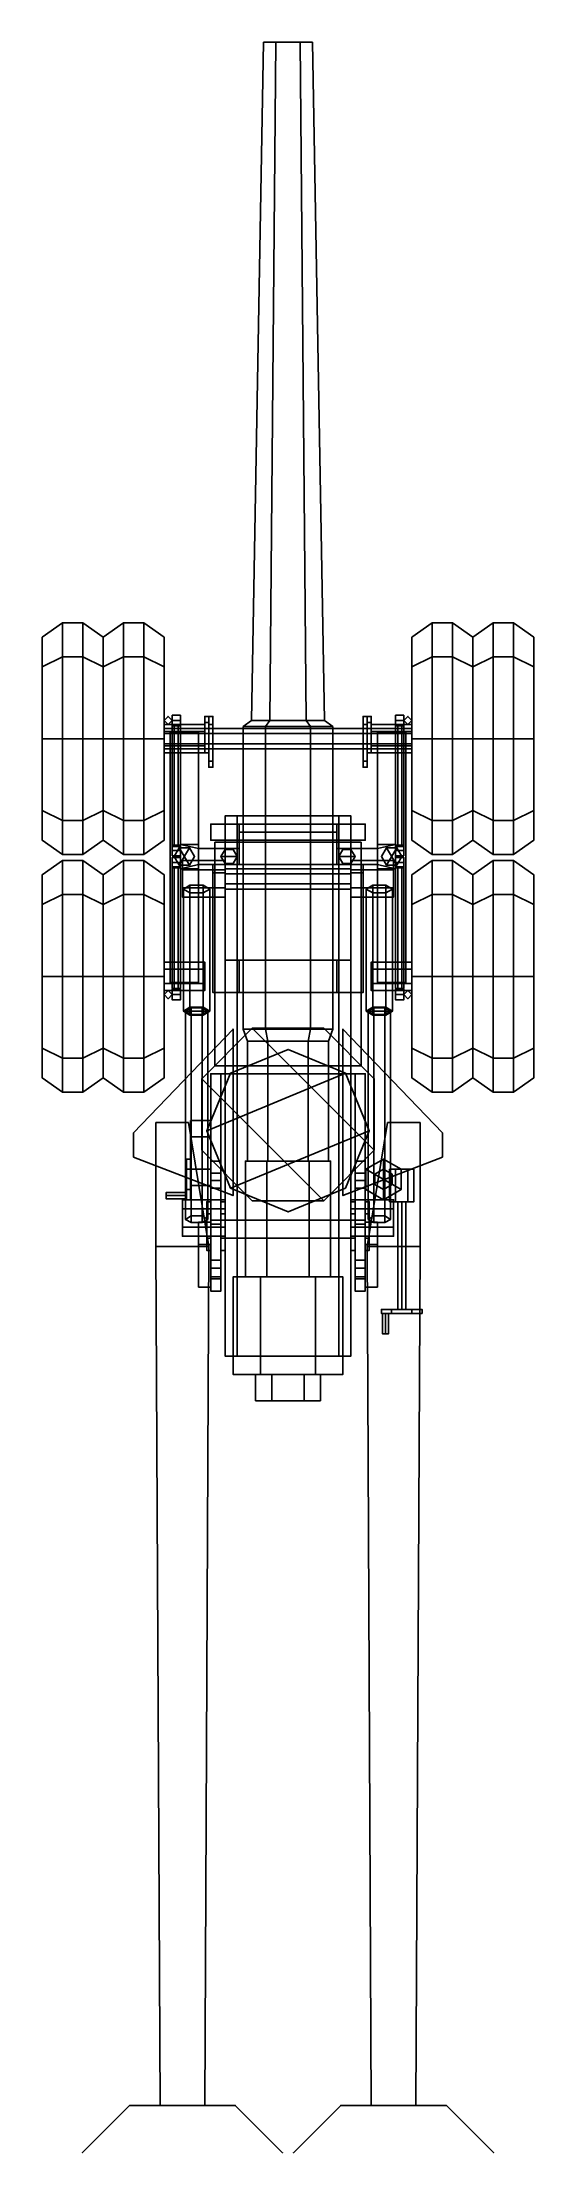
# Model space of a CAD drawing. Extents: x -1.2 to 1.2, y -5 to 5.4.
import ezdxf

# ---------------------------------------------------------------- set-up
doc = ezdxf.new("R2010")
doc.units = 0
doc.layers.get('0').update_dxf_attribs({"linetype": 'CONTINUOUS'})
for name, color, linetype in [('GUN', 1, 'CONTINUOUS'), ('HYDR1', 2, 'CONTINUOUS'), ('HYDR2', 4, 'CONTINUOUS'), ('LEGS', 5, 'CONTINUOUS'), ('SLEEVE', 5, 'CONTINUOUS'), ('SPADES', 4, 'CONTINUOUS'), ('TURRET', 3, 'CONTINUOUS'), ('WHEEL_HOLDER', 3, 'CONTINUOUS'), ('WHEELS', 2, 'CONTINUOUS')]:
    doc.layers.add(name, color=color, linetype=linetype)

msp = doc.modelspace()

# ---------------------------------------------------------------- linework, layer by layer
for points in [[(-0.36, 1.42, 0.41), (-0.36, 0.32, 0.41), (-0.36, 0.32, 0.77), (-0.36, 1.42, 0.77)], [(-0.36, 0.32, 0.77), (0.36, 0.32, 0.77), (0.36, 1.42, 0.77), (-0.36, 1.42, 0.77)], [(-0.36, 1.42, 0.77), (0.36, 1.42, 0.77), (0.36, 1.42, 0.41), (-0.36, 1.42, 0.41)], [(-0.31, 1.385, 0.77), (-0.33, 1.35, 0.77), (-0.33, 1.35, 1.16), (-0.31, 1.385, 1.16)], [(-0.33, 1.35, 1.16), (-0.25, 1.35, 1.16), (-0.27, 1.385, 1.16), (-0.31, 1.385, 1.16)], [(-0.27, 1.385, 0.77), (-0.31, 1.385, 0.77), (-0.31, 1.385, 1.16), (-0.27, 1.385, 1.16)], [(-0.25, 1.35, 0.77), (-0.27, 1.385, 0.77), (-0.27, 1.385, 1.16), (-0.25, 1.35, 1.16)], [(0.27, 1.385, 0.77), (0.25, 1.35, 0.77), (0.25, 1.35, 1.16), (0.27, 1.385, 1.16)], [(0.25, 1.35, 1.16), (0.33, 1.35, 1.16), (0.31, 1.385, 1.16), (0.27, 1.385, 1.16)], [(0.31, 1.385, 0.77), (0.27, 1.385, 0.77), (0.27, 1.385, 1.16), (0.31, 1.385, 1.16)], [(0.33, 1.35, 0.77), (0.31, 1.385, 0.77), (0.31, 1.385, 1.16), (0.33, 1.35, 1.16)], [(0.36, 1.42, 0.77), (0.36, 0.32, 0.77), (0.36, 0.32, 0.41), (0.36, 1.42, 0.41)], [(-0.33, 1.35, 0.77), (-0.31, 1.315, 0.77), (-0.31, 1.315, 1.16), (-0.33, 1.35, 1.16)], [(-0.31, 1.315, 1.16), (-0.27, 1.315, 1.16), (-0.25, 1.35, 1.16), (-0.33, 1.35, 1.16)], [(-0.31, 1.315, 0.77), (-0.27, 1.315, 0.77), (-0.27, 1.315, 1.16), (-0.31, 1.315, 1.16)], [(-0.27, 1.315, 0.77), (-0.25, 1.35, 0.77), (-0.25, 1.35, 1.16), (-0.27, 1.315, 1.16)], [(0.25, 1.35, 0.77), (0.27, 1.315, 0.77), (0.27, 1.315, 1.16), (0.25, 1.35, 1.16)], [(0.27, 1.315, 1.16), (0.31, 1.315, 1.16), (0.33, 1.35, 1.16), (0.25, 1.35, 1.16)], [(0.27, 1.315, 0.77), (0.31, 1.315, 0.77), (0.31, 1.315, 1.16), (0.27, 1.315, 1.16)], [(0.31, 1.315, 0.77), (0.33, 1.35, 0.77), (0.33, 1.35, 1.16), (0.31, 1.315, 1.16)], [(-0.27, 0.5, 0.49), (-0.27, 0.5, 0.41), (-0.76, -0.01, 0.41), (-0.76, -0.01, 0.49)], [(-0.27, 0.5, 0.41), (-0.27, -0.32, 0.41), (-0.76, -0.13, 0.41), (-0.76, -0.01, 0.41)], [(-0.76, -0.01, 0.49), (-0.76, -0.13, 0.49), (-0.27, -0.32, 0.49), (-0.27, 0.5, 0.49)], [(-0.76, -0.01, 0.99), (-0.76, -0.13, 0.99), (-0.27, -0.32, 0.99), (-0.27, 0.5, 0.99)], [(-0.27, 0.5, 0.99), (-0.27, 0.5, 0.91), (-0.76, -0.01, 0.91), (-0.76, -0.01, 0.99)], [(-0.27, 0.5, 0.91), (-0.27, -0.32, 0.91), (-0.76, -0.13, 0.91), (-0.76, -0.01, 0.91)], [(-0.176, 0.505, 0.41), (-0.425, 0.256, 0.41), (-0.425, 0.256, 1.08), (-0.176, 0.505, 1.08)], [(-0.425, 0.256, 1.08), (0.176, -0.345, 1.08), (0.425, -0.096, 1.08), (-0.176, 0.505, 1.08)], [(-0.176, 0.505, 0.41), (0.425, -0.096, 0.41), (0.176, -0.345, 0.41), (-0.425, 0.256, 0.41)], [(-0.27, -0.32, 0.49), (-0.27, -0.32, 0.41), (-0.27, 0.5, 0.41), (-0.27, 0.5, 0.49)], [(-0.27, -0.32, 0.99), (-0.27, -0.32, 0.91), (-0.27, 0.5, 0.91), (-0.27, 0.5, 0.99)], [(0.176, 0.505, 0.41), (-0.176, 0.505, 0.41), (-0.176, 0.505, 1.08), (0.176, 0.505, 1.08)], [(-0.176, 0.505, 1.08), (0.425, -0.096, 1.08), (0.425, 0.256, 1.08), (0.176, 0.505, 1.08)], [(0.176, 0.505, 0.41), (0.425, 0.256, 0.41), (0.425, -0.096, 0.41), (-0.176, 0.505, 0.41)], [(0.425, 0.256, 0.41), (0.176, 0.505, 0.41), (0.176, 0.505, 1.08), (0.425, 0.256, 1.08)], [(0.27, 0.5, 0.41), (0.27, -0.32, 0.41), (0.27, -0.32, 0.49), (0.27, 0.5, 0.49)], [(0.27, 0.5, 0.49), (0.27, -0.32, 0.49), (0.76, -0.13, 0.49), (0.76, -0.01, 0.49)], [(0.76, -0.01, 0.49), (0.76, -0.01, 0.41), (0.27, 0.5, 0.41), (0.27, 0.5, 0.49)], [(0.76, -0.01, 0.41), (0.76, -0.13, 0.41), (0.27, -0.32, 0.41), (0.27, 0.5, 0.41)], [(0.27, 0.5, 0.99), (0.27, -0.32, 0.99), (0.76, -0.13, 0.99), (0.76, -0.01, 0.99)], [(0.76, -0.01, 0.99), (0.76, -0.01, 0.91), (0.27, 0.5, 0.91), (0.27, 0.5, 0.99)], [(0.27, 0.5, 0.91), (0.27, -0.32, 0.91), (0.27, -0.32, 0.99), (0.27, 0.5, 0.99)], [(0.76, -0.01, 0.91), (0.76, -0.13, 0.91), (0.27, -0.32, 0.91), (0.27, 0.5, 0.91)], [(-0.425, 0.256, 0.41), (-0.425, -0.096, 0.41), (-0.425, -0.096, 1.08), (-0.425, 0.256, 1.08)], [(-0.425, -0.096, 1.08), (-0.176, -0.345, 1.08), (0.176, -0.345, 1.08), (-0.425, 0.256, 1.08)], [(-0.425, 0.256, 0.41), (0.176, -0.345, 0.41), (-0.176, -0.345, 0.41), (-0.425, -0.096, 0.41)], [(0.425, -0.096, 0.41), (0.425, 0.256, 0.41), (0.425, 0.256, 1.08), (0.425, -0.096, 1.08)], [(-0.76, -0.01, 0.41), (-0.76, -0.13, 0.41), (-0.76, -0.13, 0.49), (-0.76, -0.01, 0.49)], [(-0.76, -0.01, 0.91), (-0.76, -0.13, 0.91), (-0.76, -0.13, 0.99), (-0.76, -0.01, 0.99)], [(-0.425, -0.096, 0.41), (-0.176, -0.345, 0.41), (-0.176, -0.345, 1.08), (-0.425, -0.096, 1.08)], [(0.176, -0.345, 0.41), (0.425, -0.096, 0.41), (0.425, -0.096, 1.08), (0.176, -0.345, 1.08)], [(0.76, -0.13, 0.49), (0.76, -0.13, 0.41), (0.76, -0.01, 0.41), (0.76, -0.01, 0.49)], [(0.76, -0.13, 0.99), (0.76, -0.13, 0.91), (0.76, -0.01, 0.91), (0.76, -0.01, 0.99)], [(-0.76, -0.13, 0.49), (-0.76, -0.13, 0.41), (-0.27, -0.32, 0.41), (-0.27, -0.32, 0.49)], [(-0.76, -0.13, 0.99), (-0.76, -0.13, 0.91), (-0.27, -0.32, 0.91), (-0.27, -0.32, 0.99)], [(0.27, -0.32, 0.49), (0.27, -0.32, 0.41), (0.76, -0.13, 0.41), (0.76, -0.13, 0.49)], [(0.27, -0.32, 0.99), (0.27, -0.32, 0.91), (0.76, -0.13, 0.91), (0.76, -0.13, 0.99)], [(-0.176, -0.345, 0.41), (0.176, -0.345, 0.41), (0.176, -0.345, 1.08), (-0.176, -0.345, 1.08)]]:
    msp.add_3dface(points)
at = {"layer": 'GUN'}
for points in [[(-0.06, 5.36, 2.054), (-0.12, 5.36, 1.95), (-0.18, 2.02, 1.95), (-0.09, 2.02, 2.106)], [(-0.12, 5.36, 1.95), (-0.06, 5.36, 1.846), (-0.09, 2.02, 1.794), (-0.18, 2.02, 1.95)], [(-0.12, 5.36, 1.95), (-0.06, 5.36, 2.054), (-0.09, 2.02, 2.106), (-0.18, 2.02, 1.95)], [(-0.06, 5.36, 1.846), (-0.12, 5.36, 1.95), (-0.18, 2.02, 1.95), (-0.09, 2.02, 1.794)], [(0.06, 5.36, 2.054), (-0.06, 5.36, 2.054), (-0.09, 2.02, 2.106), (0.09, 2.02, 2.106)], [(-0.06, 5.36, 1.846), (0.06, 5.36, 1.846), (0.09, 2.02, 1.794), (-0.09, 2.02, 1.794)], [(-0.06, 5.36, 2.054), (0.06, 5.36, 2.054), (0.09, 2.02, 2.106), (-0.09, 2.02, 2.106)], [(0.06, 5.36, 1.846), (-0.06, 5.36, 1.846), (-0.09, 2.02, 1.794), (0.09, 2.02, 1.794)], [(0.12, 5.36, 1.95), (0.06, 5.36, 2.054), (0.09, 2.02, 2.106), (0.18, 2.02, 1.95)], [(0.06, 5.36, 1.846), (0.12, 5.36, 1.95), (0.18, 2.02, 1.95), (0.09, 2.02, 1.794)], [(0.06, 5.36, 2.054), (0.12, 5.36, 1.95), (0.18, 2.02, 1.95), (0.09, 2.02, 2.106)], [(0.12, 5.36, 1.95), (0.06, 5.36, 1.846), (0.09, 2.02, 1.794), (0.18, 2.02, 1.95)], [(-0.09, 2.02, 2.106), (-0.18, 2.02, 1.95), (-0.22, 1.99, 1.95), (-0.11, 1.99, 2.141)], [(-0.18, 2.02, 1.95), (-0.09, 2.02, 1.794), (-0.11, 1.99, 1.759), (-0.22, 1.99, 1.95)], [(-0.11, 1.99, 2.141), (-0.22, 1.99, 1.95), (-0.22, 0.5, 1.95), (-0.11, 0.5, 2.141)], [(-0.22, 1.99, 1.95), (-0.11, 1.99, 1.759), (-0.11, 0.5, 1.759), (-0.22, 0.5, 1.95)], [(0.18, 2.02, 1.95), (-0.18, 2.02, 1.95), (-0.09, 2.02, 2.106), (0.09, 2.02, 2.106)], [(0.09, 2.02, 1.794), (-0.09, 2.02, 1.794), (-0.18, 2.02, 1.95), (0.18, 2.02, 1.95)], [(0.09, 2.02, 2.106), (-0.09, 2.02, 2.106), (-0.11, 1.99, 2.141), (0.11, 1.99, 2.141)], [(-0.09, 2.02, 1.794), (0.09, 2.02, 1.794), (0.11, 1.99, 1.759), (-0.11, 1.99, 1.759)], [(0.11, 1.99, 2.141), (-0.11, 1.99, 2.141), (-0.11, 0.5, 2.141), (0.11, 0.5, 2.141)], [(-0.11, 1.99, 1.759), (0.11, 1.99, 1.759), (0.11, 0.5, 1.759), (-0.11, 0.5, 1.759)], [(0.18, 2.02, 1.95), (0.09, 2.02, 2.106), (0.11, 1.99, 2.141), (0.22, 1.99, 1.95)], [(0.09, 2.02, 1.794), (0.18, 2.02, 1.95), (0.22, 1.99, 1.95), (0.11, 1.99, 1.759)], [(0.22, 1.99, 1.95), (0.11, 1.99, 2.141), (0.11, 0.5, 2.141), (0.22, 0.5, 1.95)], [(0.11, 1.99, 1.759), (0.22, 1.99, 1.95), (0.22, 0.5, 1.95), (0.11, 0.5, 1.759)], [(-0.11, 0.5, 2.141), (-0.22, 0.5, 1.95), (-0.2, 0.44, 1.95), (-0.1, 0.44, 2.123)], [(-0.22, 0.5, 1.95), (-0.11, 0.5, 1.759), (-0.1, 0.44, 1.777), (-0.2, 0.44, 1.95)], [(-0.1, 0.44, 2.123), (-0.2, 0.44, 1.95), (-0.2, -0.15, 1.95), (-0.1, -0.15, 2.123)], [(-0.2, 0.44, 1.95), (-0.1, 0.44, 1.777), (-0.1, -0.15, 1.777), (-0.2, -0.15, 1.95)], [(0.11, 0.5, 2.141), (-0.11, 0.5, 2.141), (-0.1, 0.44, 2.123), (0.1, 0.44, 2.123)], [(-0.11, 0.5, 1.759), (0.11, 0.5, 1.759), (0.1, 0.44, 1.777), (-0.1, 0.44, 1.777)], [(0.1, 0.44, 2.123), (-0.1, 0.44, 2.123), (-0.1, -0.15, 2.123), (0.1, -0.15, 2.123)], [(-0.1, 0.44, 1.777), (0.1, 0.44, 1.777), (0.1, -0.15, 1.777), (-0.1, -0.15, 1.777)], [(0.22, 0.5, 1.95), (0.11, 0.5, 2.141), (0.1, 0.44, 2.123), (0.2, 0.44, 1.95)], [(0.11, 0.5, 1.759), (0.22, 0.5, 1.95), (0.2, 0.44, 1.95), (0.1, 0.44, 1.777)], [(0.2, 0.44, 1.95), (0.1, 0.44, 2.123), (0.1, -0.15, 2.123), (0.2, -0.15, 1.95)], [(0.1, 0.44, 1.777), (0.2, 0.44, 1.95), (0.2, -0.15, 1.95), (0.1, -0.15, 1.777)], [(-0.105, -0.15, 2.132), (-0.21, -0.15, 1.95), (-0.21, -0.72, 1.95), (-0.105, -0.72, 2.132)], [(-0.21, -0.15, 1.95), (-0.105, -0.15, 1.768), (-0.105, -0.72, 1.768), (-0.21, -0.72, 1.95)], [(0.21, -0.15, 1.95), (-0.21, -0.15, 1.95), (-0.105, -0.15, 2.132), (0.105, -0.15, 2.132)], [(0.105, -0.15, 1.768), (-0.105, -0.15, 1.768), (-0.21, -0.15, 1.95), (0.21, -0.15, 1.95)], [(0.105, -0.15, 2.132), (-0.105, -0.15, 2.132), (-0.105, -0.72, 2.132), (0.105, -0.72, 2.132)], [(-0.105, -0.15, 1.768), (0.105, -0.15, 1.768), (0.105, -0.72, 1.768), (-0.105, -0.72, 1.768)], [(0.21, -0.15, 1.95), (0.105, -0.15, 2.132), (0.105, -0.72, 2.132), (0.21, -0.72, 1.95)], [(0.105, -0.15, 1.768), (0.21, -0.15, 1.95), (0.21, -0.72, 1.95), (0.105, -0.72, 1.768)], [(-0.135, -0.72, 2.184), (-0.27, -0.72, 1.95), (-0.27, -1.2, 1.95), (-0.135, -1.2, 2.184)], [(-0.27, -0.72, 1.95), (-0.135, -0.72, 1.716), (-0.135, -1.2, 1.716), (-0.27, -1.2, 1.95)], [(0.27, -0.72, 1.95), (-0.27, -0.72, 1.95), (-0.135, -0.72, 2.184), (0.135, -0.72, 2.184)], [(0.135, -0.72, 1.716), (-0.135, -0.72, 1.716), (-0.27, -0.72, 1.95), (0.27, -0.72, 1.95)], [(0.135, -0.72, 2.184), (-0.135, -0.72, 2.184), (-0.135, -1.2, 2.184), (0.135, -1.2, 2.184)], [(-0.135, -0.72, 1.716), (0.135, -0.72, 1.716), (0.135, -1.2, 1.716), (-0.135, -1.2, 1.716)], [(0.27, -0.72, 1.95), (0.135, -0.72, 2.184), (0.135, -1.2, 2.184), (0.27, -1.2, 1.95)], [(0.135, -0.72, 1.716), (0.27, -0.72, 1.95), (0.27, -1.2, 1.95), (0.135, -1.2, 1.716)], [(0.135, -1.2, 2.184), (-0.135, -1.2, 2.184), (-0.27, -1.2, 1.95), (0.27, -1.2, 1.95)], [(0.27, -1.2, 1.95), (-0.27, -1.2, 1.95), (-0.135, -1.2, 1.716), (0.135, -1.2, 1.716)], [(-0.08, -1.2, 2.089), (-0.16, -1.2, 1.95), (-0.16, -1.33, 1.95), (-0.08, -1.33, 2.089)], [(-0.16, -1.2, 1.95), (-0.08, -1.2, 1.811), (-0.08, -1.33, 1.811), (-0.16, -1.33, 1.95)], [(0.08, -1.2, 2.089), (-0.08, -1.2, 2.089), (-0.08, -1.33, 2.089), (0.08, -1.33, 2.089)], [(-0.08, -1.2, 1.811), (0.08, -1.2, 1.811), (0.08, -1.33, 1.811), (-0.08, -1.33, 1.811)], [(0.16, -1.2, 1.95), (0.08, -1.2, 2.089), (0.08, -1.33, 2.089), (0.16, -1.33, 1.95)], [(0.08, -1.2, 1.811), (0.16, -1.2, 1.95), (0.16, -1.33, 1.95), (0.08, -1.33, 1.811)], [(0.08, -1.33, 2.089), (-0.08, -1.33, 2.089), (-0.16, -1.33, 1.95), (0.16, -1.33, 1.95)], [(0.16, -1.33, 1.95), (-0.16, -1.33, 1.95), (-0.08, -1.33, 1.811), (0.08, -1.33, 1.811)]]:
    msp.add_3dface(points, dxfattribs=at)
at = {"layer": 'HYDR1'}
for points in [[(-0.52, 1.285, 1.582), (-0.52, 1.195, 1.582), (-0.52, 1.15, 1.66), (-0.52, 1.33, 1.66)], [(-0.52, 1.33, 1.66), (-0.52, 1.15, 1.66), (-0.52, 1.195, 1.738), (-0.52, 1.285, 1.738)], [(-0.52, 1.285, 1.582), (-0.52, 1.33, 1.66), (-0.31, 1.33, 1.66), (-0.31, 1.285, 1.582)], [(-0.52, 1.33, 1.66), (-0.52, 1.285, 1.738), (-0.31, 1.285, 1.738), (-0.31, 1.33, 1.66)], [(-0.52, 1.195, 1.582), (-0.52, 1.285, 1.582), (-0.31, 1.285, 1.582), (-0.31, 1.195, 1.582)], [(-0.52, 1.285, 1.738), (-0.52, 1.195, 1.738), (-0.31, 1.195, 1.738), (-0.31, 1.285, 1.738)], [(0.52, 1.285, 1.738), (0.52, 1.33, 1.66), (0.31, 1.33, 1.66), (0.31, 1.285, 1.738)], [(0.52, 1.33, 1.66), (0.52, 1.285, 1.582), (0.31, 1.285, 1.582), (0.31, 1.33, 1.66)], [(0.52, 1.195, 1.738), (0.52, 1.285, 1.738), (0.31, 1.285, 1.738), (0.31, 1.195, 1.738)], [(0.52, 1.285, 1.582), (0.52, 1.195, 1.582), (0.31, 1.195, 1.582), (0.31, 1.285, 1.582)], [(0.52, 1.15, 1.66), (0.52, 1.33, 1.66), (0.52, 1.285, 1.738), (0.52, 1.195, 1.738)], [(0.52, 1.195, 1.582), (0.52, 1.285, 1.582), (0.52, 1.33, 1.66), (0.52, 1.15, 1.66)], [(-0.52, 1.15, 1.66), (-0.52, 1.195, 1.582), (-0.31, 1.195, 1.582), (-0.31, 1.15, 1.66)], [(-0.52, 1.195, 1.738), (-0.52, 1.15, 1.66), (-0.31, 1.15, 1.66), (-0.31, 1.195, 1.738)], [(-0.483, 1.209, 1.733), (-0.515, 1.19, 1.68), (-0.515, 0.589, 1.899), (-0.483, 0.608, 1.952)], [(-0.515, 1.19, 1.68), (-0.483, 1.171, 1.627), (-0.483, 0.569, 1.846), (-0.515, 0.589, 1.899)], [(-0.418, 1.209, 1.733), (-0.483, 1.209, 1.733), (-0.483, 0.608, 1.952), (-0.418, 0.608, 1.952)], [(-0.483, 1.171, 1.627), (-0.418, 1.171, 1.627), (-0.418, 0.569, 1.846), (-0.483, 0.569, 1.846)], [(-0.385, 1.19, 1.68), (-0.418, 1.209, 1.733), (-0.418, 0.608, 1.952), (-0.385, 0.589, 1.899)], [(-0.418, 1.171, 1.627), (-0.385, 1.19, 1.68), (-0.385, 0.589, 1.899), (-0.418, 0.569, 1.846)], [(0.52, 1.15, 1.66), (0.52, 1.195, 1.738), (0.31, 1.195, 1.738), (0.31, 1.15, 1.66)], [(0.52, 1.195, 1.582), (0.52, 1.15, 1.66), (0.31, 1.15, 1.66), (0.31, 1.195, 1.582)], [(0.417, 1.209, 1.733), (0.385, 1.19, 1.68), (0.385, 0.589, 1.899), (0.417, 0.608, 1.952)], [(0.385, 1.19, 1.68), (0.417, 1.171, 1.627), (0.417, 0.569, 1.846), (0.385, 0.589, 1.899)], [(0.417, 1.171, 1.627), (0.482, 1.171, 1.627), (0.482, 0.569, 1.846), (0.417, 0.569, 1.846)], [(0.482, 1.209, 1.733), (0.417, 1.209, 1.733), (0.417, 0.608, 1.952), (0.482, 0.608, 1.952)], [(0.515, 1.19, 1.68), (0.482, 1.209, 1.733), (0.482, 0.608, 1.952), (0.515, 0.589, 1.899)], [(0.482, 1.171, 1.627), (0.515, 1.19, 1.68), (0.515, 0.589, 1.899), (0.482, 0.569, 1.846)], [(-0.418, 0.608, 1.952), (-0.483, 0.608, 1.952), (-0.515, 0.589, 1.899), (-0.385, 0.589, 1.899)], [(-0.385, 0.589, 1.899), (-0.515, 0.589, 1.899), (-0.483, 0.569, 1.846), (-0.418, 0.569, 1.846)], [(0.482, 0.608, 1.952), (0.417, 0.608, 1.952), (0.385, 0.589, 1.899), (0.515, 0.589, 1.899)], [(0.515, 0.589, 1.899), (0.385, 0.589, 1.899), (0.417, 0.569, 1.846), (0.482, 0.569, 1.846)]]:
    msp.add_3dface(points, dxfattribs=at)
at = {"layer": 'HYDR2'}
for points in [[(-0.477, 0.605, 1.944), (-0.505, 0.589, 1.899), (-0.505, -0.437, 2.272), (-0.477, -0.42, 2.317)], [(-0.505, 0.589, 1.899), (-0.477, 0.572, 1.854), (-0.477, -0.453, 2.227), (-0.505, -0.437, 2.272)], [(-0.423, 0.605, 1.944), (-0.477, 0.605, 1.944), (-0.477, -0.42, 2.317), (-0.423, -0.42, 2.317)], [(-0.477, 0.572, 1.854), (-0.423, 0.572, 1.854), (-0.423, -0.453, 2.227), (-0.477, -0.453, 2.227)], [(-0.395, 0.589, 1.899), (-0.423, 0.605, 1.944), (-0.423, -0.42, 2.317), (-0.395, -0.437, 2.272)], [(-0.423, 0.572, 1.854), (-0.395, 0.589, 1.899), (-0.395, -0.437, 2.272), (-0.423, -0.453, 2.227)], [(0.423, 0.605, 1.944), (0.395, 0.589, 1.899), (0.395, -0.437, 2.272), (0.423, -0.42, 2.317)], [(0.395, 0.589, 1.899), (0.423, 0.572, 1.854), (0.423, -0.453, 2.227), (0.395, -0.437, 2.272)], [(0.477, 0.605, 1.944), (0.423, 0.605, 1.944), (0.423, -0.42, 2.317), (0.477, -0.42, 2.317)], [(0.423, 0.572, 1.854), (0.477, 0.572, 1.854), (0.477, -0.453, 2.227), (0.423, -0.453, 2.227)], [(0.505, 0.589, 1.899), (0.477, 0.605, 1.944), (0.477, -0.42, 2.317), (0.505, -0.437, 2.272)], [(0.477, 0.572, 1.854), (0.505, 0.589, 1.899), (0.505, -0.437, 2.272), (0.477, -0.453, 2.227)], [(-0.52, -0.34, 2.27), (-0.52, -0.385, 2.348), (-0.31, -0.385, 2.348), (-0.31, -0.34, 2.27)], [(-0.52, -0.385, 2.192), (-0.52, -0.34, 2.27), (-0.31, -0.34, 2.27), (-0.31, -0.385, 2.192)], [(-0.52, -0.34, 2.27), (-0.52, -0.52, 2.27), (-0.52, -0.475, 2.348), (-0.52, -0.385, 2.348)], [(-0.52, -0.385, 2.192), (-0.52, -0.475, 2.192), (-0.52, -0.52, 2.27), (-0.52, -0.34, 2.27)], [(-0.52, -0.385, 2.348), (-0.52, -0.475, 2.348), (-0.31, -0.475, 2.348), (-0.31, -0.385, 2.348)], [(-0.52, -0.475, 2.192), (-0.52, -0.385, 2.192), (-0.31, -0.385, 2.192), (-0.31, -0.475, 2.192)], [(-0.31, -0.475, 2.192), (-0.31, -0.385, 2.192), (-0.31, -0.34, 2.27), (-0.31, -0.52, 2.27)], [(-0.31, -0.52, 2.27), (-0.31, -0.34, 2.27), (-0.31, -0.385, 2.348), (-0.31, -0.475, 2.348)], [(0.52, -0.34, 2.27), (0.52, -0.385, 2.192), (0.31, -0.385, 2.192), (0.31, -0.34, 2.27)], [(0.52, -0.385, 2.348), (0.52, -0.34, 2.27), (0.31, -0.34, 2.27), (0.31, -0.385, 2.348)], [(0.31, -0.52, 2.27), (0.31, -0.34, 2.27), (0.31, -0.385, 2.192), (0.31, -0.475, 2.192)], [(0.31, -0.475, 2.348), (0.31, -0.385, 2.348), (0.31, -0.34, 2.27), (0.31, -0.52, 2.27)], [(0.52, -0.475, 2.348), (0.52, -0.385, 2.348), (0.31, -0.385, 2.348), (0.31, -0.475, 2.348)], [(0.52, -0.385, 2.192), (0.52, -0.475, 2.192), (0.31, -0.475, 2.192), (0.31, -0.385, 2.192)], [(0.52, -0.475, 2.192), (0.52, -0.385, 2.192), (0.52, -0.34, 2.27), (0.52, -0.52, 2.27)], [(0.52, -0.52, 2.27), (0.52, -0.34, 2.27), (0.52, -0.385, 2.348), (0.52, -0.475, 2.348)], [(-0.52, -0.475, 2.348), (-0.52, -0.52, 2.27), (-0.31, -0.52, 2.27), (-0.31, -0.475, 2.348)], [(-0.52, -0.52, 2.27), (-0.52, -0.475, 2.192), (-0.31, -0.475, 2.192), (-0.31, -0.52, 2.27)], [(0.52, -0.475, 2.192), (0.52, -0.52, 2.27), (0.31, -0.52, 2.27), (0.31, -0.475, 2.192)], [(0.52, -0.52, 2.27), (0.52, -0.475, 2.348), (0.31, -0.475, 2.348), (0.31, -0.52, 2.27)]]:
    msp.add_3dface(points, dxfattribs=at)
at = {"layer": 'LEGS'}
for points in [[(-0.65, 0.04, 0.44), (-0.65, -0.57, 0.44), (-0.65, -0.57, 0.91), (-0.65, 0.04, 0.91)], [(-0.49, 0.04, 0.44), (-0.39, -0.57, 0.44), (-0.65, -0.57, 0.44), (-0.65, 0.04, 0.44)], [(-0.65, 0.04, 0.91), (-0.65, -0.57, 0.91), (-0.39, -0.57, 0.91), (-0.49, 0.04, 0.91)], [(-0.49, 0.04, 0.91), (-0.49, 0.04, 0.44), (-0.65, 0.04, 0.44), (-0.65, 0.04, 0.91)], [(-0.39, -0.57, 0.91), (-0.39, -0.57, 0.44), (-0.49, 0.04, 0.44), (-0.49, 0.04, 0.91)], [(0.49, 0.04, 0.44), (0.39, -0.57, 0.44), (0.39, -0.57, 0.91), (0.49, 0.04, 0.91)], [(0.65, 0.04, 0.44), (0.65, -0.57, 0.44), (0.39, -0.57, 0.44), (0.49, 0.04, 0.44)], [(0.49, 0.04, 0.91), (0.39, -0.57, 0.91), (0.65, -0.57, 0.91), (0.65, 0.04, 0.91)], [(0.65, 0.04, 0.91), (0.65, 0.04, 0.44), (0.49, 0.04, 0.44), (0.49, 0.04, 0.91)], [(0.65, -0.57, 0.91), (0.65, -0.57, 0.44), (0.65, 0.04, 0.44), (0.65, 0.04, 0.91)], [(-0.65, -0.57, 0.44), (-0.63, -4.8, 0.44), (-0.63, -4.8, 0.58), (-0.65, -0.57, 0.91)], [(-0.65, -0.57, 0.91), (-0.63, -4.8, 0.58), (-0.41, -4.8, 0.58), (-0.39, -0.57, 0.91)], [(-0.39, -0.57, 0.44), (-0.41, -4.8, 0.44), (-0.63, -4.8, 0.44), (-0.65, -0.57, 0.44)], [(-0.39, -0.57, 0.91), (-0.39, -0.57, 0.44), (-0.65, -0.57, 0.44), (-0.65, -0.57, 0.91)], [(-0.65, -0.57, 0.91), (-0.65, -0.57, 0.44), (-0.39, -0.57, 0.44), (-0.39, -0.57, 0.91)], [(-0.41, -4.8, 0.58), (-0.41, -4.8, 0.44), (-0.39, -0.57, 0.44), (-0.39, -0.57, 0.91)], [(0.39, -0.57, 0.44), (0.41, -4.8, 0.44), (0.41, -4.8, 0.58), (0.39, -0.57, 0.91)], [(0.65, -0.57, 0.91), (0.65, -0.57, 0.44), (0.39, -0.57, 0.44), (0.39, -0.57, 0.91)], [(0.39, -0.57, 0.91), (0.41, -4.8, 0.58), (0.63, -4.8, 0.58), (0.65, -0.57, 0.91)], [(0.65, -0.57, 0.44), (0.63, -4.8, 0.44), (0.41, -4.8, 0.44), (0.39, -0.57, 0.44)], [(0.39, -0.57, 0.91), (0.39, -0.57, 0.44), (0.65, -0.57, 0.44), (0.65, -0.57, 0.91)], [(0.63, -4.8, 0.58), (0.63, -4.8, 0.44), (0.65, -0.57, 0.44), (0.65, -0.57, 0.91)], [(-0.63, -4.8, 0.58), (-0.63, -4.8, 0.44), (-0.41, -4.8, 0.44), (-0.41, -4.8, 0.58)], [(0.41, -4.8, 0.58), (0.41, -4.8, 0.44), (0.63, -4.8, 0.44), (0.63, -4.8, 0.58)]]:
    msp.add_3dface(points, dxfattribs=at)
at = {"layer": 'SLEEVE'}
for points in [[(-0.25, 1.55, 1.39), (-0.25, -0.53, 1.39), (-0.31, -0.53, 1.45), (-0.31, 1.55, 1.45)], [(0.31, 1.55, 1.45), (0.25, 1.55, 1.39), (-0.25, 1.55, 1.39), (-0.31, 1.55, 1.45)], [(-0.31, 1.55, 1.45), (-0.31, -0.53, 1.45), (-0.31, -0.53, 1.76), (-0.31, 1.55, 1.76)], [(0.31, 1.55, 1.76), (0.31, 1.55, 1.45), (-0.31, 1.55, 1.45), (-0.31, 1.55, 1.76)], [(-0.31, 1.55, 1.76), (-0.31, -0.53, 1.76), (0.31, -0.53, 1.76), (0.31, 1.55, 1.76)], [(0.25, 1.55, 1.39), (0.25, -0.53, 1.39), (-0.25, -0.53, 1.39), (-0.25, 1.55, 1.39)], [(0.31, -0.53, 1.45), (0.25, -0.53, 1.39), (0.25, 1.55, 1.39), (0.31, 1.55, 1.45)], [(0.31, -0.53, 1.76), (0.31, -0.53, 1.45), (0.31, 1.55, 1.45), (0.31, 1.55, 1.76)], [(-0.38, -0.41, 1.994), (-0.38, -0.35, 1.89), (-0.4, -0.35, 1.89), (-0.4, -0.41, 1.994)], [(-0.38, -0.35, 1.89), (-0.38, -0.41, 1.786), (-0.4, -0.41, 1.786), (-0.4, -0.35, 1.89)], [(-0.4, -0.53, 1.786), (-0.4, -0.41, 1.994), (-0.4, -0.35, 1.89), (-0.4, -0.41, 1.786)], [(-0.38, -0.53, 1.994), (-0.38, -0.41, 1.994), (-0.4, -0.41, 1.994), (-0.4, -0.53, 1.994)], [(-0.38, -0.41, 1.786), (-0.38, -0.53, 1.786), (-0.4, -0.53, 1.786), (-0.4, -0.41, 1.786)], [(-0.4, -0.59, 1.89), (-0.4, -0.53, 1.994), (-0.4, -0.41, 1.994), (-0.4, -0.53, 1.786)], [(-0.31, -0.41, 1.994), (-0.31, -0.35, 1.89), (-0.33, -0.35, 1.89), (-0.33, -0.41, 1.994)], [(-0.31, -0.35, 1.89), (-0.31, -0.41, 1.786), (-0.33, -0.41, 1.786), (-0.33, -0.35, 1.89)], [(-0.31, -0.53, 1.994), (-0.31, -0.41, 1.994), (-0.33, -0.41, 1.994), (-0.33, -0.53, 1.994)], [(-0.31, -0.41, 1.786), (-0.31, -0.53, 1.786), (-0.33, -0.53, 1.786), (-0.33, -0.41, 1.786)], [(0.33, -0.41, 1.994), (0.33, -0.35, 1.89), (0.31, -0.35, 1.89), (0.31, -0.41, 1.994)], [(0.33, -0.35, 1.89), (0.33, -0.41, 1.786), (0.31, -0.41, 1.786), (0.31, -0.35, 1.89)], [(0.33, -0.53, 1.994), (0.33, -0.41, 1.994), (0.31, -0.41, 1.994), (0.31, -0.53, 1.994)], [(0.33, -0.41, 1.786), (0.33, -0.53, 1.786), (0.31, -0.53, 1.786), (0.31, -0.41, 1.786)], [(0.4, -0.41, 1.994), (0.4, -0.35, 1.89), (0.38, -0.35, 1.89), (0.38, -0.41, 1.994)], [(0.4, -0.35, 1.89), (0.4, -0.41, 1.786), (0.38, -0.41, 1.786), (0.38, -0.35, 1.89)], [(0.4, -0.53, 1.994), (0.4, -0.41, 1.994), (0.38, -0.41, 1.994), (0.38, -0.53, 1.994)], [(0.4, -0.41, 1.786), (0.4, -0.53, 1.786), (0.38, -0.53, 1.786), (0.38, -0.41, 1.786)], [(0.4, -0.41, 1.786), (0.4, -0.35, 1.89), (0.4, -0.41, 1.994), (0.4, -0.53, 1.786)], [(0.4, -0.53, 1.786), (0.4, -0.41, 1.994), (0.4, -0.53, 1.994), (0.4, -0.59, 1.89)], [(-0.38, -0.59, 1.89), (-0.38, -0.53, 1.994), (-0.4, -0.53, 1.994), (-0.4, -0.59, 1.89)], [(-0.38, -0.53, 1.786), (-0.38, -0.59, 1.89), (-0.4, -0.59, 1.89), (-0.4, -0.53, 1.786)], [(-0.31, -0.59, 1.89), (-0.31, -0.53, 1.994), (-0.33, -0.53, 1.994), (-0.33, -0.59, 1.89)], [(-0.31, -0.53, 1.786), (-0.31, -0.59, 1.89), (-0.33, -0.59, 1.89), (-0.33, -0.53, 1.786)], [(-0.31, -0.53, 1.45), (-0.25, -0.53, 1.39), (0.25, -0.53, 1.39), (0.31, -0.53, 1.45)], [(-0.31, -0.53, 1.76), (-0.31, -0.53, 1.45), (0.31, -0.53, 1.45), (0.31, -0.53, 1.76)], [(-0.31, -0.53, 1.45), (-0.31, -1.11, 1.45), (-0.31, -1.11, 1.76), (-0.31, -0.53, 1.76)], [(-0.25, -0.53, 1.39), (-0.25, -1.11, 1.39), (-0.31, -1.11, 1.45), (-0.31, -0.53, 1.45)], [(-0.31, -1.11, 1.76), (-0.31, -1.11, 1.45), (-0.31, -0.53, 1.45), (-0.31, -0.53, 1.76)], [(-0.31, -1.11, 1.45), (-0.25, -1.11, 1.39), (-0.25, -0.53, 1.39), (-0.31, -0.53, 1.45)], [(0.25, -0.53, 1.39), (0.25, -1.11, 1.39), (-0.25, -1.11, 1.39), (-0.25, -0.53, 1.39)], [(-0.25, -0.53, 1.39), (-0.25, -1.11, 1.39), (0.25, -1.11, 1.39), (0.25, -0.53, 1.39)], [(0.31, -1.11, 1.45), (0.25, -1.11, 1.39), (0.25, -0.53, 1.39), (0.31, -0.53, 1.45)], [(0.25, -0.53, 1.39), (0.25, -1.11, 1.39), (0.31, -1.11, 1.45), (0.31, -0.53, 1.45)], [(0.31, -1.11, 1.76), (0.31, -1.11, 1.45), (0.31, -0.53, 1.45), (0.31, -0.53, 1.76)], [(0.31, -0.53, 1.45), (0.31, -1.11, 1.45), (0.31, -1.11, 1.76), (0.31, -0.53, 1.76)], [(0.33, -0.59, 1.89), (0.33, -0.53, 1.994), (0.31, -0.53, 1.994), (0.31, -0.59, 1.89)], [(0.33, -0.53, 1.786), (0.33, -0.59, 1.89), (0.31, -0.59, 1.89), (0.31, -0.53, 1.786)], [(0.4, -0.59, 1.89), (0.4, -0.53, 1.994), (0.38, -0.53, 1.994), (0.38, -0.59, 1.89)], [(0.4, -0.53, 1.786), (0.4, -0.59, 1.89), (0.38, -0.59, 1.89), (0.38, -0.53, 1.786)]]:
    msp.add_3dface(points, dxfattribs=at)
at = {"layer": 'SPADES'}
for points in [[(-0.921, -4.941, 0.23), (-1.013, -5.033, 0.45), (-0.78, -4.8, 0.45), (-0.78, -4.8, 0.23)], [(-1.013, -5.033, 0.45), (-0.921, -4.941, 0.23), (-0.78, -4.8, 0.23), (-0.78, -4.8, 0.45)], [(-1.013, -5.033, 0.54), (-1.013, -5.033, 0.45), (-0.78, -4.8, 0.45), (-0.78, -4.8, 0.54)], [(-1.013, -5.033, 0.45), (-1.013, -5.033, 0.54), (-0.78, -4.8, 0.54), (-0.78, -4.8, 0.45)], [(-0.26, -4.8, 0.23), (-0.26, -4.8, 0.54), (-0.78, -4.8, 0.54), (-0.78, -4.8, 0.23)], [(-0.26, -4.8, 0.54), (-0.26, -4.8, 0.23), (-0.78, -4.8, 0.23), (-0.78, -4.8, 0.54)], [(-0.119, -4.941, 0.23), (-0.027, -5.033, 0.45), (-0.26, -4.8, 0.45), (-0.26, -4.8, 0.23)], [(-0.027, -5.033, 0.45), (-0.119, -4.941, 0.23), (-0.26, -4.8, 0.23), (-0.26, -4.8, 0.45)], [(-0.027, -5.033, 0.45), (-0.027, -5.033, 0.54), (-0.26, -4.8, 0.54), (-0.26, -4.8, 0.45)], [(-0.027, -5.033, 0.54), (-0.027, -5.033, 0.45), (-0.26, -4.8, 0.45), (-0.26, -4.8, 0.54)], [(0.119, -4.941, 0.23), (0.027, -5.033, 0.45), (0.26, -4.8, 0.45), (0.26, -4.8, 0.23)], [(0.027, -5.033, 0.45), (0.119, -4.941, 0.23), (0.26, -4.8, 0.23), (0.26, -4.8, 0.45)], [(0.027, -5.033, 0.54), (0.027, -5.033, 0.45), (0.26, -4.8, 0.45), (0.26, -4.8, 0.54)], [(0.027, -5.033, 0.45), (0.027, -5.033, 0.54), (0.26, -4.8, 0.54), (0.26, -4.8, 0.45)], [(0.78, -4.8, 0.23), (0.78, -4.8, 0.54), (0.26, -4.8, 0.54), (0.26, -4.8, 0.23)], [(0.78, -4.8, 0.54), (0.78, -4.8, 0.23), (0.26, -4.8, 0.23), (0.26, -4.8, 0.54)], [(0.921, -4.941, 0.23), (1.013, -5.033, 0.45), (0.78, -4.8, 0.45), (0.78, -4.8, 0.23)], [(1.013, -5.033, 0.45), (0.921, -4.941, 0.23), (0.78, -4.8, 0.23), (0.78, -4.8, 0.45)], [(1.013, -5.033, 0.54), (1.013, -5.033, 0.45), (0.78, -4.8, 0.45), (0.78, -4.8, 0.54)], [(1.013, -5.033, 0.45), (1.013, -5.033, 0.54), (0.78, -4.8, 0.54), (0.78, -4.8, 0.45)]]:
    msp.add_3dface(points, dxfattribs=at)
at = {"layer": 'TURRET'}
for points in [[(0, 0.4, 1.32), (-0.283, 0.283, 1.32), (-0.4, 0, 1.32), (0.283, 0.283, 1.32)], [(0, 0.4, 1.08), (-0.283, 0.283, 1.08), (-0.283, 0.283, 1.32), (0, 0.4, 1.32)], [(0.283, 0.283, 1.08), (0, 0.4, 1.08), (0, 0.4, 1.32), (0.283, 0.283, 1.32)], [(-0.283, 0.283, 1.08), (-0.4, 0, 1.08), (-0.4, 0, 1.32), (-0.283, 0.283, 1.32)], [(0.283, 0.283, 1.32), (-0.4, 0, 1.32), (-0.283, -0.283, 1.32), (0.4, 0, 1.32)], [(-0.38, 0.28, 1.32), (-0.38, -0.44, 1.32), (-0.38, -0.72, 1.67), (-0.38, -0.15, 1.75)], [(-0.33, -0.15, 1.75), (-0.33, 0.28, 1.32), (-0.38, 0.28, 1.32), (-0.38, -0.15, 1.75)], [(-0.38, 0.28, 1.32), (0.38, 0.28, 1.32), (0.38, 0.28, 1.27), (-0.38, 0.28, 1.27)], [(0.38, 0.28, 1.27), (0.38, -0.44, 1.27), (-0.38, -0.44, 1.27), (-0.38, 0.28, 1.27)], [(-0.38, 0.28, 1.27), (-0.38, -0.44, 1.27), (-0.38, -0.44, 1.32), (-0.38, 0.28, 1.32)], [(-0.33, -0.72, 1.67), (-0.33, -0.44, 1.32), (-0.33, 0.28, 1.32), (-0.33, -0.15, 1.75)], [(-0.33, -0.44, 1.32), (0.33, -0.44, 1.32), (0.33, 0.28, 1.32), (-0.33, 0.28, 1.32)], [(0.4, 0, 1.08), (0.283, 0.283, 1.08), (0.283, 0.283, 1.32), (0.4, 0, 1.32)], [(0.38, -0.15, 1.75), (0.38, 0.28, 1.32), (0.33, 0.28, 1.32), (0.33, -0.15, 1.75)], [(0.33, 0.28, 1.32), (0.33, -0.44, 1.32), (0.33, -0.72, 1.67), (0.33, -0.15, 1.75)], [(0.38, -0.72, 1.67), (0.38, -0.44, 1.32), (0.38, 0.28, 1.32), (0.38, -0.15, 1.75)], [(0.38, 0.28, 1.32), (0.38, -0.44, 1.32), (0.38, -0.44, 1.27), (0.38, 0.28, 1.27)], [(-0.38, -0.03, 1.589), (-0.38, 0.05, 1.45), (-0.48, 0.05, 1.45), (-0.48, -0.03, 1.589)], [(-0.38, 0.05, 1.45), (-0.38, -0.03, 1.311), (-0.48, -0.03, 1.311), (-0.48, 0.05, 1.45)], [(-0.48, -0.19, 1.589), (-0.48, -0.03, 1.589), (-0.48, 0.05, 1.45), (-0.48, -0.27, 1.45)], [(-0.48, -0.27, 1.45), (-0.48, 0.05, 1.45), (-0.48, -0.03, 1.311), (-0.48, -0.19, 1.311)], [(-0.4, 0, 1.08), (-0.283, -0.283, 1.08), (-0.283, -0.283, 1.32), (-0.4, 0, 1.32)], [(0.283, -0.283, 1.08), (0.4, 0, 1.08), (0.4, 0, 1.32), (0.283, -0.283, 1.32)], [(-0.38, -0.19, 1.589), (-0.38, -0.03, 1.589), (-0.48, -0.03, 1.589), (-0.48, -0.19, 1.589)], [(-0.38, -0.03, 1.311), (-0.38, -0.19, 1.311), (-0.48, -0.19, 1.311), (-0.48, -0.03, 1.311)], [(0.4, 0, 1.32), (-0.283, -0.283, 1.32), (0, -0.4, 1.32), (0.283, -0.283, 1.32)], [(-0.48, -0.19, 1.537), (-0.48, -0.14, 1.45), (-0.5, -0.14, 1.45), (-0.5, -0.19, 1.537)], [(-0.48, -0.14, 1.45), (-0.48, -0.19, 1.363), (-0.5, -0.19, 1.363), (-0.5, -0.14, 1.45)], [(-0.5, -0.29, 1.537), (-0.5, -0.19, 1.537), (-0.5, -0.14, 1.45), (-0.5, -0.34, 1.45)], [(-0.5, -0.34, 1.45), (-0.5, -0.14, 1.45), (-0.5, -0.19, 1.363), (-0.5, -0.29, 1.363)], [(-0.48, -0.29, 1.537), (-0.48, -0.19, 1.537), (-0.5, -0.19, 1.537), (-0.5, -0.29, 1.537)], [(-0.48, -0.19, 1.363), (-0.48, -0.29, 1.363), (-0.5, -0.29, 1.363), (-0.5, -0.19, 1.363)], [(-0.48, -0.34, 1.45), (-0.48, -0.14, 1.45), (-0.48, -0.19, 1.537), (-0.48, -0.29, 1.537)], [(-0.48, -0.29, 1.363), (-0.48, -0.19, 1.363), (-0.48, -0.14, 1.45), (-0.48, -0.34, 1.45)], [(-0.38, -0.27, 1.45), (-0.38, -0.19, 1.589), (-0.48, -0.19, 1.589), (-0.48, -0.27, 1.45)], [(-0.38, -0.19, 1.311), (-0.38, -0.27, 1.45), (-0.48, -0.27, 1.45), (-0.48, -0.19, 1.311)], [(-0.33, -0.73, 1.97), (-0.33, -0.15, 1.75), (-0.38, -0.15, 1.75), (-0.38, -0.73, 1.97)], [(-0.38, -0.15, 1.75), (-0.38, -0.72, 1.67), (-0.38, -0.79, 1.84), (-0.38, -0.73, 1.97)], [(-0.33, -0.79, 1.84), (-0.33, -0.72, 1.67), (-0.33, -0.15, 1.75), (-0.33, -0.73, 1.97)], [(0.33, -0.15, 1.75), (0.33, -0.72, 1.67), (0.33, -0.79, 1.84), (0.33, -0.73, 1.97)], [(0.38, -0.73, 1.97), (0.38, -0.15, 1.75), (0.33, -0.15, 1.75), (0.33, -0.73, 1.97)], [(0.38, -0.79, 1.84), (0.38, -0.72, 1.67), (0.38, -0.15, 1.75), (0.38, -0.73, 1.97)], [(0.47, -0.14, 1.22), (0.383, -0.19, 1.22), (0.383, -0.19, 1.32), (0.47, -0.14, 1.32)], [(0.383, -0.19, 1.32), (0.557, -0.29, 1.32), (0.557, -0.19, 1.32), (0.47, -0.14, 1.32)], [(0.383, -0.29, 1.22), (0.383, -0.19, 1.22), (0.47, -0.14, 1.22), (0.47, -0.34, 1.22)], [(0.383, -0.19, 1.22), (0.383, -0.29, 1.22), (0.383, -0.29, 1.32), (0.383, -0.19, 1.32)], [(0.383, -0.29, 1.32), (0.47, -0.34, 1.32), (0.557, -0.29, 1.32), (0.383, -0.19, 1.32)], [(0.47, -0.19, 1.12), (0.427, -0.215, 1.12), (0.427, -0.215, 1.22), (0.47, -0.19, 1.22)], [(0.47, -0.19, 1.12), (0.47, -0.29, 1.12), (0.427, -0.265, 1.12), (0.427, -0.215, 1.12)], [(0.557, -0.19, 1.22), (0.47, -0.14, 1.22), (0.47, -0.14, 1.32), (0.557, -0.19, 1.32)], [(0.47, -0.34, 1.22), (0.47, -0.14, 1.22), (0.557, -0.19, 1.22), (0.557, -0.29, 1.22)], [(0.513, -0.215, 1.12), (0.47, -0.19, 1.12), (0.47, -0.19, 1.22), (0.513, -0.215, 1.22)], [(0.513, -0.215, 1.12), (0.513, -0.265, 1.12), (0.47, -0.29, 1.12), (0.47, -0.19, 1.12)], [(0.53, -0.19, 1.322), (0.5, -0.19, 1.27), (0.5, -0.35, 1.27), (0.53, -0.35, 1.322)], [(0.5, -0.19, 1.27), (0.53, -0.19, 1.218), (0.53, -0.35, 1.218), (0.5, -0.35, 1.27)], [(0.62, -0.19, 1.27), (0.5, -0.19, 1.27), (0.53, -0.19, 1.322), (0.59, -0.19, 1.322)], [(0.59, -0.19, 1.218), (0.53, -0.19, 1.218), (0.5, -0.19, 1.27), (0.62, -0.19, 1.27)], [(0.59, -0.19, 1.322), (0.53, -0.19, 1.322), (0.53, -0.35, 1.322), (0.59, -0.35, 1.322)], [(0.53, -0.19, 1.218), (0.59, -0.19, 1.218), (0.59, -0.35, 1.218), (0.53, -0.35, 1.218)], [(0.557, -0.29, 1.22), (0.557, -0.19, 1.22), (0.557, -0.19, 1.32), (0.557, -0.29, 1.32)], [(0.62, -0.19, 1.27), (0.59, -0.19, 1.322), (0.59, -0.35, 1.322), (0.62, -0.35, 1.27)], [(0.59, -0.19, 1.218), (0.62, -0.19, 1.27), (0.62, -0.35, 1.27), (0.59, -0.35, 1.218)], [(-0.5, -0.32, 1.465), (-0.5, -0.305, 1.45), (-0.6, -0.305, 1.45), (-0.6, -0.32, 1.465)], [(-0.5, -0.305, 1.45), (-0.5, -0.32, 1.435), (-0.6, -0.32, 1.435), (-0.6, -0.305, 1.45)], [(-0.6, -0.32, 1.465), (-0.6, -0.305, 1.45), (-0.6, -0.32, 1.435), (-0.6, -0.335, 1.45)], [(-0.48, -0.34, 1.45), (-0.48, -0.29, 1.537), (-0.5, -0.29, 1.537), (-0.5, -0.34, 1.45)], [(-0.48, -0.29, 1.363), (-0.48, -0.34, 1.45), (-0.5, -0.34, 1.45), (-0.5, -0.29, 1.363)], [(-0.33, -0.283, 2.047), (-0.33, -0.21, 1.87), (-0.38, -0.21, 1.87), (-0.38, -0.283, 2.047)], [(-0.33, -0.21, 1.87), (-0.33, -0.245, 1.786), (-0.38, -0.245, 1.786), (-0.38, -0.21, 1.87)], [(-0.38, -0.21, 1.87), (-0.38, -0.245, 1.786), (-0.38, -0.677, 1.95), (-0.38, -0.637, 2.047)], [(-0.38, -0.283, 2.047), (-0.38, -0.21, 1.87), (-0.38, -0.637, 2.047), (-0.38, -0.46, 2.12)], [(-0.33, -0.46, 2.12), (-0.33, -0.283, 2.047), (-0.38, -0.283, 2.047), (-0.38, -0.46, 2.12)], [(-0.33, -0.637, 2.047), (-0.33, -0.21, 1.87), (-0.33, -0.283, 2.047), (-0.33, -0.46, 2.12)], [(-0.33, -0.677, 1.95), (-0.33, -0.245, 1.786), (-0.33, -0.21, 1.87), (-0.33, -0.637, 2.047)], [(-0.283, -0.283, 1.08), (0, -0.4, 1.08), (0, -0.4, 1.32), (-0.283, -0.283, 1.32)], [(0, -0.4, 1.08), (0.283, -0.283, 1.08), (0.283, -0.283, 1.32), (0, -0.4, 1.32)], [(0.33, -0.283, 2.047), (0.33, -0.21, 1.87), (0.33, -0.637, 2.047), (0.33, -0.46, 2.12)], [(0.33, -0.21, 1.87), (0.33, -0.245, 1.786), (0.33, -0.677, 1.95), (0.33, -0.637, 2.047)], [(0.38, -0.283, 2.047), (0.38, -0.21, 1.87), (0.33, -0.21, 1.87), (0.33, -0.283, 2.047)], [(0.38, -0.21, 1.87), (0.38, -0.245, 1.786), (0.33, -0.245, 1.786), (0.33, -0.21, 1.87)], [(0.38, -0.46, 2.12), (0.38, -0.283, 2.047), (0.33, -0.283, 2.047), (0.33, -0.46, 2.12)], [(0.38, -0.677, 1.95), (0.38, -0.245, 1.786), (0.38, -0.21, 1.87), (0.38, -0.637, 2.047)], [(0.38, -0.637, 2.047), (0.38, -0.21, 1.87), (0.38, -0.283, 2.047), (0.38, -0.46, 2.12)], [(0.383, -0.29, 1.22), (0.47, -0.34, 1.22), (0.47, -0.34, 1.32), (0.383, -0.29, 1.32)], [(0.427, -0.215, 1.12), (0.427, -0.265, 1.12), (0.427, -0.265, 1.22), (0.427, -0.215, 1.22)], [(0.427, -0.265, 1.12), (0.47, -0.29, 1.12), (0.47, -0.29, 1.22), (0.427, -0.265, 1.22)], [(0.47, -0.29, 1.12), (0.513, -0.265, 1.12), (0.513, -0.265, 1.22), (0.47, -0.29, 1.22)], [(0.47, -0.34, 1.22), (0.557, -0.29, 1.22), (0.557, -0.29, 1.32), (0.47, -0.34, 1.32)], [(0.513, -0.265, 1.12), (0.513, -0.215, 1.12), (0.513, -0.215, 1.22), (0.513, -0.265, 1.22)], [(-0.5, -0.335, 1.45), (-0.5, -0.32, 1.465), (-0.6, -0.32, 1.465), (-0.6, -0.335, 1.45)], [(-0.5, -0.32, 1.435), (-0.5, -0.335, 1.45), (-0.6, -0.335, 1.45), (-0.6, -0.32, 1.435)], [(0.59, -0.35, 1.322), (0.53, -0.35, 1.322), (0.5, -0.35, 1.27), (0.62, -0.35, 1.27)], [(0.62, -0.35, 1.27), (0.5, -0.35, 1.27), (0.53, -0.35, 1.218), (0.59, -0.35, 1.218)], [(0.56, -0.88, 1.25), (0.54, -0.88, 1.27), (0.54, -0.35, 1.27), (0.56, -0.35, 1.25)], [(0.54, -0.88, 1.27), (0.56, -0.88, 1.29), (0.56, -0.35, 1.29), (0.54, -0.35, 1.27)], [(0.58, -0.88, 1.27), (0.56, -0.88, 1.25), (0.56, -0.35, 1.25), (0.58, -0.35, 1.27)], [(0.56, -0.88, 1.29), (0.58, -0.88, 1.27), (0.58, -0.35, 1.27), (0.56, -0.35, 1.29)], [(-0.44, -0.45, 1.79), (-0.44, -0.77, 1.89), (-0.44, -0.56, 2.5), (-0.44, -0.45, 2.45)], [(-0.38, -0.45, 2.45), (-0.38, -0.45, 1.79), (-0.44, -0.45, 1.79), (-0.44, -0.45, 2.45)], [(-0.44, -0.45, 2.45), (-0.44, -0.56, 2.5), (-0.38, -0.56, 2.5), (-0.38, -0.45, 2.45)], [(-0.38, -0.45, 1.79), (-0.38, -0.77, 1.89), (-0.44, -0.77, 1.89), (-0.44, -0.45, 1.79)], [(-0.38, -0.72, 1.67), (-0.38, -0.44, 1.32), (-0.33, -0.44, 1.32), (-0.33, -0.72, 1.67)], [(-0.38, -0.44, 1.27), (0.38, -0.44, 1.27), (0.38, -0.44, 1.32), (-0.38, -0.44, 1.32)], [(-0.38, -0.56, 2.5), (-0.38, -0.77, 1.89), (-0.38, -0.45, 1.79), (-0.38, -0.45, 2.45)], [(-0.33, -0.637, 2.047), (-0.33, -0.46, 2.12), (-0.38, -0.46, 2.12), (-0.38, -0.637, 2.047)], [(0.33, -0.72, 1.67), (0.33, -0.44, 1.32), (0.38, -0.44, 1.32), (0.38, -0.72, 1.67)], [(0.38, -0.637, 2.047), (0.38, -0.46, 2.12), (0.33, -0.46, 2.12), (0.33, -0.637, 2.047)], [(0.44, -0.45, 1.79), (0.44, -0.77, 1.89), (0.38, -0.77, 1.89), (0.38, -0.45, 1.79)], [(0.44, -0.45, 2.45), (0.44, -0.45, 1.79), (0.38, -0.45, 1.79), (0.38, -0.45, 2.45)], [(0.38, -0.45, 1.79), (0.38, -0.77, 1.89), (0.38, -0.56, 2.5), (0.38, -0.45, 2.45)], [(0.38, -0.45, 2.45), (0.38, -0.56, 2.5), (0.44, -0.56, 2.5), (0.44, -0.45, 2.45)], [(0.44, -0.56, 2.5), (0.44, -0.77, 1.89), (0.44, -0.45, 1.79), (0.44, -0.45, 2.45)], [(-0.44, -0.56, 2.5), (-0.44, -0.77, 1.89), (-0.38, -0.77, 1.89), (-0.38, -0.56, 2.5)], [(0.38, -0.56, 2.5), (0.38, -0.77, 1.89), (0.44, -0.77, 1.89), (0.44, -0.56, 2.5)], [(-0.33, -0.677, 1.95), (-0.33, -0.637, 2.047), (-0.38, -0.637, 2.047), (-0.38, -0.677, 1.95)], [(-0.38, -0.79, 1.84), (-0.38, -0.72, 1.67), (-0.33, -0.72, 1.67), (-0.33, -0.79, 1.84)], [(0.38, -0.677, 1.95), (0.38, -0.637, 2.047), (0.33, -0.637, 2.047), (0.33, -0.677, 1.95)], [(0.33, -0.79, 1.84), (0.33, -0.72, 1.67), (0.38, -0.72, 1.67), (0.38, -0.79, 1.84)], [(-0.38, -0.73, 1.97), (-0.38, -0.79, 1.84), (-0.33, -0.79, 1.84), (-0.33, -0.73, 1.97)], [(0.33, -0.73, 1.97), (0.33, -0.79, 1.84), (0.38, -0.79, 1.84), (0.38, -0.73, 1.97)], [(0.51, -0.88, 1.357), (0.61, -0.88, 1.357), (0.66, -0.88, 1.27), (0.46, -0.88, 1.27)], [(0.46, -0.88, 1.27), (0.66, -0.88, 1.27), (0.61, -0.88, 1.183), (0.51, -0.88, 1.183)], [(0.51, -0.88, 1.357), (0.46, -0.88, 1.27), (0.46, -0.9, 1.27), (0.51, -0.9, 1.357)], [(0.46, -0.88, 1.27), (0.51, -0.88, 1.183), (0.51, -0.9, 1.183), (0.46, -0.9, 1.27)], [(0.46, -0.9, 1.27), (0.66, -0.9, 1.27), (0.61, -0.9, 1.357), (0.51, -0.9, 1.357)], [(0.51, -0.9, 1.183), (0.61, -0.9, 1.183), (0.66, -0.9, 1.27), (0.46, -0.9, 1.27)], [(0.48, -0.9, 1.285), (0.465, -0.9, 1.27), (0.465, -1, 1.27), (0.48, -1, 1.285)], [(0.465, -0.9, 1.27), (0.48, -0.9, 1.255), (0.48, -1, 1.255), (0.465, -1, 1.27)], [(0.495, -0.9, 1.27), (0.48, -0.9, 1.285), (0.48, -1, 1.285), (0.495, -1, 1.27)], [(0.48, -0.9, 1.255), (0.495, -0.9, 1.27), (0.495, -1, 1.27), (0.48, -1, 1.255)], [(0.61, -0.88, 1.357), (0.51, -0.88, 1.357), (0.51, -0.9, 1.357), (0.61, -0.9, 1.357)], [(0.51, -0.88, 1.183), (0.61, -0.88, 1.183), (0.61, -0.9, 1.183), (0.51, -0.9, 1.183)], [(0.66, -0.88, 1.27), (0.61, -0.88, 1.357), (0.61, -0.9, 1.357), (0.66, -0.9, 1.27)], [(0.61, -0.88, 1.183), (0.66, -0.88, 1.27), (0.66, -0.9, 1.27), (0.61, -0.9, 1.183)], [(0.48, -1, 1.255), (0.495, -1, 1.27), (0.48, -1, 1.285), (0.465, -1, 1.27)]]:
    msp.add_3dface(points, dxfattribs=at)
at = {"layer": 'WHEEL_HOLDER'}
for points in [[(-0.59, 2.04, 0.56), (-0.61, 2.02, 0.56), (-0.61, 2.02, 0.8), (-0.59, 2.04, 0.8)], [(-0.57, 2.02, 0.8), (-0.59, 2.04, 0.8), (-0.61, 2.02, 0.8), (-0.59, 2, 0.8)], [(-0.59, 2.04, 0.56), (-0.57, 2.02, 0.56), (-0.59, 2, 0.56), (-0.61, 2.02, 0.56)], [(-0.61, 2.02, 0.56), (-0.59, 2, 0.56), (-0.59, 2, 0.8), (-0.61, 2.02, 0.8)], [(-0.41, 1.965, 0.631), (-0.41, 2, 0.57), (-0.61, 2, 0.57), (-0.61, 1.965, 0.631)], [(-0.41, 2, 0.57), (-0.41, 1.965, 0.509), (-0.61, 1.965, 0.509), (-0.61, 2, 0.57)], [(-0.57, 2.02, 0.56), (-0.59, 2.04, 0.56), (-0.59, 2.04, 0.8), (-0.57, 2.02, 0.8)], [(-0.59, 2, 0.56), (-0.57, 2.02, 0.56), (-0.57, 2.02, 0.8), (-0.59, 2, 0.8)], [(-0.53, 2.046, 0.805), (-0.53, 2.046, 0.775), (-0.57, 2.046, 0.775), (-0.57, 2.046, 0.805)], [(-0.57, 1.994, 0.805), (-0.57, 2.046, 0.775), (-0.57, 2.02, 0.76), (-0.57, 1.994, 0.775)], [(-0.53, 2.046, 0.775), (-0.53, 2.02, 0.76), (-0.57, 2.02, 0.76), (-0.57, 2.046, 0.775)], [(-0.57, 2.02, 0.82), (-0.57, 2.046, 0.805), (-0.57, 2.046, 0.775), (-0.57, 1.994, 0.805)], [(-0.53, 2.02, 0.82), (-0.53, 2.046, 0.805), (-0.57, 2.046, 0.805), (-0.57, 2.02, 0.82)], [(-0.53, 2.02, 0.76), (-0.53, 1.994, 0.775), (-0.57, 1.994, 0.775), (-0.57, 2.02, 0.76)], [(-0.53, 1.994, 0.805), (-0.53, 2.02, 0.82), (-0.57, 2.02, 0.82), (-0.57, 1.994, 0.805)], [(-0.56, 2, 0.807), (-0.57, 2, 0.79), (-0.57, 1.4, 0.79), (-0.56, 1.4, 0.807)], [(-0.57, 2, 0.79), (-0.56, 2, 0.773), (-0.56, 1.4, 0.773), (-0.57, 1.4, 0.79)], [(-0.53, 1.994, 0.775), (-0.53, 1.994, 0.805), (-0.57, 1.994, 0.805), (-0.57, 1.994, 0.775)], [(-0.54, 2, 0.807), (-0.56, 2, 0.807), (-0.56, 1.4, 0.807), (-0.54, 1.4, 0.807)], [(-0.56, 2, 0.773), (-0.54, 2, 0.773), (-0.54, 1.4, 0.773), (-0.56, 1.4, 0.773)], [(-0.53, 2, 0.79), (-0.54, 2, 0.807), (-0.54, 1.4, 0.807), (-0.53, 1.4, 0.79)], [(-0.54, 2, 0.773), (-0.53, 2, 0.79), (-0.53, 1.4, 0.79), (-0.54, 1.4, 0.773)], [(-0.53, 1.994, 0.805), (-0.53, 2.046, 0.775), (-0.53, 2.02, 0.76), (-0.53, 1.994, 0.775)], [(-0.53, 2.02, 0.82), (-0.53, 2.046, 0.805), (-0.53, 2.046, 0.775), (-0.53, 1.994, 0.805)], [(-0.39, 2.01, 0.67), (-0.39, 2.04, 0.51), (-0.41, 2.04, 0.51), (-0.41, 2.01, 0.67)], [(-0.41, 2.04, 0.51), (-0.41, 1.86, 0.51), (-0.41, 1.86, 0.67), (-0.41, 2.01, 0.67)], [(-0.39, 2.04, 0.51), (-0.39, 1.86, 0.51), (-0.41, 1.86, 0.51), (-0.41, 2.04, 0.51)], [(-0.41, 2.01, 0.67), (-0.41, 1.86, 0.67), (-0.39, 1.86, 0.67), (-0.39, 2.01, 0.67)], [(-0.41, 1.86, 0.57), (-0.41, 2, 0.57), (-0.41, 1.965, 0.631), (-0.41, 1.895, 0.631)], [(-0.41, 1.895, 0.509), (-0.41, 1.965, 0.509), (-0.41, 2, 0.57), (-0.41, 1.86, 0.57)], [(-0.37, 1.82, 1.24), (-0.37, 2.04, 0.65), (-0.39, 2.04, 0.65), (-0.39, 1.82, 1.24)], [(-0.39, 2.04, 0.65), (-0.39, 2, 0.64), (-0.39, 1.79, 1.24), (-0.39, 1.82, 1.24)], [(-0.37, 2.04, 0.65), (-0.37, 2, 0.64), (-0.39, 2, 0.64), (-0.39, 2.04, 0.65)], [(-0.39, 1.86, 0.67), (-0.39, 1.86, 0.51), (-0.39, 2.04, 0.51), (-0.39, 2.01, 0.67)], [(-0.39, 1.79, 1.24), (-0.39, 2, 0.64), (-0.37, 2, 0.64), (-0.37, 1.79, 1.24)], [(-0.37, 1.79, 1.24), (-0.37, 2, 0.64), (-0.37, 2.04, 0.65), (-0.37, 1.82, 1.24)], [(0.37, 2.04, 0.65), (0.37, 2, 0.64), (0.37, 1.79, 1.24), (0.37, 1.82, 1.24)], [(0.39, 1.82, 1.24), (0.39, 2.04, 0.65), (0.37, 2.04, 0.65), (0.37, 1.82, 1.24)], [(0.39, 2.04, 0.65), (0.39, 2, 0.64), (0.37, 2, 0.64), (0.37, 2.04, 0.65)], [(0.37, 1.79, 1.24), (0.37, 2, 0.64), (0.39, 2, 0.64), (0.39, 1.79, 1.24)], [(0.39, 2.04, 0.51), (0.39, 1.86, 0.51), (0.39, 1.86, 0.67), (0.39, 2.01, 0.67)], [(0.41, 2.01, 0.67), (0.41, 2.04, 0.51), (0.39, 2.04, 0.51), (0.39, 2.01, 0.67)], [(0.41, 2.04, 0.51), (0.41, 1.86, 0.51), (0.39, 1.86, 0.51), (0.39, 2.04, 0.51)], [(0.39, 1.79, 1.24), (0.39, 2, 0.64), (0.39, 2.04, 0.65), (0.39, 1.82, 1.24)], [(0.39, 2.01, 0.67), (0.39, 1.86, 0.67), (0.41, 1.86, 0.67), (0.41, 2.01, 0.67)], [(0.41, 1.86, 0.67), (0.41, 1.86, 0.51), (0.41, 2.04, 0.51), (0.41, 2.01, 0.67)], [(0.41, 2, 0.57), (0.41, 1.965, 0.631), (0.61, 1.965, 0.631), (0.61, 2, 0.57)], [(0.41, 2, 0.57), (0.41, 1.86, 0.57), (0.41, 1.895, 0.631), (0.41, 1.965, 0.631)], [(0.41, 1.965, 0.509), (0.41, 2, 0.57), (0.61, 2, 0.57), (0.61, 1.965, 0.509)], [(0.41, 1.965, 0.509), (0.41, 1.895, 0.509), (0.41, 1.86, 0.57), (0.41, 2, 0.57)], [(0.57, 2.02, 0.82), (0.57, 2.046, 0.805), (0.53, 2.046, 0.805), (0.53, 2.02, 0.82)], [(0.57, 2.046, 0.805), (0.57, 2.046, 0.775), (0.53, 2.046, 0.775), (0.53, 2.046, 0.805)], [(0.57, 2.046, 0.775), (0.57, 2.02, 0.76), (0.53, 2.02, 0.76), (0.53, 2.046, 0.775)], [(0.53, 2.02, 0.82), (0.53, 2.046, 0.805), (0.53, 2.046, 0.775), (0.53, 1.994, 0.805)], [(0.53, 1.994, 0.805), (0.53, 2.046, 0.775), (0.53, 2.02, 0.76), (0.53, 1.994, 0.775)], [(0.57, 1.994, 0.805), (0.57, 2.02, 0.82), (0.53, 2.02, 0.82), (0.53, 1.994, 0.805)], [(0.57, 2.02, 0.76), (0.57, 1.994, 0.775), (0.53, 1.994, 0.775), (0.53, 2.02, 0.76)], [(0.54, 2, 0.807), (0.53, 2, 0.79), (0.53, 1.4, 0.79), (0.54, 1.4, 0.807)], [(0.53, 2, 0.79), (0.54, 2, 0.773), (0.54, 1.4, 0.773), (0.53, 1.4, 0.79)], [(0.57, 1.994, 0.775), (0.57, 1.994, 0.805), (0.53, 1.994, 0.805), (0.53, 1.994, 0.775)], [(0.56, 2, 0.807), (0.54, 2, 0.807), (0.54, 1.4, 0.807), (0.56, 1.4, 0.807)], [(0.54, 2, 0.773), (0.56, 2, 0.773), (0.56, 1.4, 0.773), (0.54, 1.4, 0.773)], [(0.57, 2, 0.79), (0.56, 2, 0.807), (0.56, 1.4, 0.807), (0.57, 1.4, 0.79)], [(0.56, 2, 0.773), (0.57, 2, 0.79), (0.57, 1.4, 0.79), (0.56, 1.4, 0.773)], [(0.57, 1.994, 0.805), (0.57, 2.046, 0.775), (0.57, 2.02, 0.76), (0.57, 1.994, 0.775)], [(0.57, 2.02, 0.82), (0.57, 2.046, 0.805), (0.57, 2.046, 0.775), (0.57, 1.994, 0.805)], [(0.59, 2.04, 0.56), (0.57, 2.02, 0.56), (0.57, 2.02, 0.8), (0.59, 2.04, 0.8)], [(0.59, 2.04, 0.56), (0.61, 2.02, 0.56), (0.59, 2, 0.56), (0.57, 2.02, 0.56)], [(0.61, 2.02, 0.8), (0.59, 2.04, 0.8), (0.57, 2.02, 0.8), (0.59, 2, 0.8)], [(0.57, 2.02, 0.56), (0.59, 2, 0.56), (0.59, 2, 0.8), (0.57, 2.02, 0.8)], [(0.61, 2.02, 0.56), (0.59, 2.04, 0.56), (0.59, 2.04, 0.8), (0.61, 2.02, 0.8)], [(0.59, 2, 0.56), (0.61, 2.02, 0.56), (0.61, 2.02, 0.8), (0.59, 2, 0.8)], [(-0.41, 1.895, 0.631), (-0.41, 1.965, 0.631), (-0.61, 1.965, 0.631), (-0.61, 1.895, 0.631)], [(-0.41, 1.965, 0.509), (-0.41, 1.895, 0.509), (-0.61, 1.895, 0.509), (-0.61, 1.965, 0.509)], [(-0.41, 1.86, 0.57), (-0.41, 1.895, 0.631), (-0.61, 1.895, 0.631), (-0.61, 1.86, 0.57)], [(-0.41, 1.895, 0.509), (-0.41, 1.86, 0.57), (-0.61, 1.86, 0.57), (-0.61, 1.895, 0.509)], [(-0.58, 1.96, 0.63), (-0.58, 0.73, 0.63), (-0.58, 0.73, 0.66), (-0.58, 1.96, 0.66)], [(-0.44, 1.96, 0.63), (-0.44, 0.73, 0.63), (-0.58, 0.73, 0.63), (-0.58, 1.96, 0.63)], [(-0.58, 0.73, 0.66), (-0.44, 0.73, 0.66), (-0.44, 1.96, 0.66), (-0.58, 1.96, 0.66)], [(-0.58, 1.96, 0.66), (-0.44, 1.96, 0.66), (-0.44, 1.96, 0.63), (-0.58, 1.96, 0.63)], [(-0.58, 1.96, 0.48), (-0.58, 0.73, 0.48), (-0.58, 0.73, 0.51), (-0.58, 1.96, 0.51)], [(-0.58, 0.73, 0.51), (-0.44, 0.73, 0.51), (-0.44, 1.96, 0.51), (-0.58, 1.96, 0.51)], [(-0.58, 1.96, 0.51), (-0.44, 1.96, 0.51), (-0.44, 1.96, 0.48), (-0.58, 1.96, 0.48)], [(-0.44, 1.96, 0.48), (-0.44, 0.73, 0.48), (-0.58, 0.73, 0.48), (-0.58, 1.96, 0.48)], [(-0.44, 1.96, 0.66), (-0.44, 0.73, 0.66), (-0.44, 0.73, 0.63), (-0.44, 1.96, 0.63)], [(-0.44, 1.96, 0.51), (-0.44, 0.73, 0.51), (-0.44, 0.73, 0.48), (-0.44, 1.96, 0.48)], [(0.41, 1.965, 0.631), (0.41, 1.895, 0.631), (0.61, 1.895, 0.631), (0.61, 1.965, 0.631)], [(0.41, 1.895, 0.509), (0.41, 1.965, 0.509), (0.61, 1.965, 0.509), (0.61, 1.895, 0.509)], [(0.41, 1.895, 0.631), (0.41, 1.86, 0.57), (0.61, 1.86, 0.57), (0.61, 1.895, 0.631)], [(0.41, 1.86, 0.57), (0.41, 1.895, 0.509), (0.61, 1.895, 0.509), (0.61, 1.86, 0.57)], [(0.58, 1.96, 0.63), (0.58, 0.73, 0.63), (0.44, 0.73, 0.63), (0.44, 1.96, 0.63)], [(0.44, 1.96, 0.66), (0.58, 1.96, 0.66), (0.58, 1.96, 0.63), (0.44, 1.96, 0.63)], [(0.44, 0.73, 0.66), (0.58, 0.73, 0.66), (0.58, 1.96, 0.66), (0.44, 1.96, 0.66)], [(0.44, 1.96, 0.63), (0.44, 0.73, 0.63), (0.44, 0.73, 0.66), (0.44, 1.96, 0.66)], [(0.44, 1.96, 0.48), (0.44, 0.73, 0.48), (0.44, 0.73, 0.51), (0.44, 1.96, 0.51)], [(0.44, 0.73, 0.51), (0.58, 0.73, 0.51), (0.58, 1.96, 0.51), (0.44, 1.96, 0.51)], [(0.44, 1.96, 0.51), (0.58, 1.96, 0.51), (0.58, 1.96, 0.48), (0.44, 1.96, 0.48)], [(0.58, 1.96, 0.48), (0.58, 0.73, 0.48), (0.44, 0.73, 0.48), (0.44, 1.96, 0.48)], [(0.58, 1.96, 0.66), (0.58, 0.73, 0.66), (0.58, 0.73, 0.63), (0.58, 1.96, 0.63)], [(0.58, 1.96, 0.51), (0.58, 0.73, 0.51), (0.58, 0.73, 0.48), (0.58, 1.96, 0.48)], [(-0.41, 1.86, 0.67), (-0.41, 1.86, 0.51), (-0.39, 1.86, 0.51), (-0.39, 1.86, 0.67)], [(-0.39, 1.82, 1.24), (-0.39, 1.79, 1.24), (-0.37, 1.79, 1.24), (-0.37, 1.82, 1.24)], [(0.37, 1.82, 1.24), (0.37, 1.79, 1.24), (0.39, 1.79, 1.24), (0.39, 1.82, 1.24)], [(0.39, 1.86, 0.67), (0.39, 1.86, 0.51), (0.41, 1.86, 0.51), (0.41, 1.86, 0.67)], [(-0.38, 1.51, 0.82), (-0.24, 1.51, 0.82), (-0.24, 1.51, 0.51), (-0.38, 1.51, 0.51)], [(-0.38, 1.43, 0.82), (-0.24, 1.43, 0.82), (-0.24, 1.51, 0.82), (-0.38, 1.51, 0.82)], [(-0.24, 1.51, 0.51), (-0.24, 1.43, 0.51), (-0.38, 1.43, 0.51), (-0.38, 1.51, 0.51)], [(-0.38, 1.51, 0.51), (-0.38, 1.43, 0.51), (-0.38, 1.43, 0.82), (-0.38, 1.51, 0.82)], [(0.24, 1.51, 0.43), (0.24, 1.43, 0.43), (-0.24, 1.43, 0.43), (-0.24, 1.51, 0.43)], [(-0.24, 1.51, 0.77), (0.24, 1.51, 0.77), (0.24, 1.51, 0.43), (-0.24, 1.51, 0.43)], [(-0.24, 1.43, 0.77), (0.24, 1.43, 0.77), (0.24, 1.51, 0.77), (-0.24, 1.51, 0.77)], [(-0.24, 1.51, 0.82), (-0.24, 1.47, 0.82), (-0.24, 1.47, 0.77), (-0.24, 1.51, 0.77)], [(-0.24, 1.31, 0.82), (-0.11, 1.31, 0.88), (-0.11, 1.47, 0.88), (-0.24, 1.47, 0.82)], [(-0.24, 1.47, 0.82), (-0.11, 1.47, 0.88), (-0.11, 1.47, 0.84), (-0.24, 1.47, 0.78)], [(-0.11, 1.47, 0.84), (-0.11, 1.31, 0.84), (-0.24, 1.31, 0.78), (-0.24, 1.47, 0.78)], [(-0.11, 1.47, 0.88), (0.11, 1.47, 0.88), (0.11, 1.47, 0.84), (-0.11, 1.47, 0.84)], [(-0.11, 1.31, 0.88), (0.11, 1.31, 0.88), (0.11, 1.47, 0.88), (-0.11, 1.47, 0.88)], [(0.11, 1.47, 0.84), (0.11, 1.31, 0.84), (-0.11, 1.31, 0.84), (-0.11, 1.47, 0.84)], [(0.11, 1.47, 0.88), (0.24, 1.47, 0.82), (0.24, 1.47, 0.78), (0.11, 1.47, 0.84)], [(0.11, 1.31, 0.88), (0.24, 1.31, 0.82), (0.24, 1.47, 0.82), (0.11, 1.47, 0.88)], [(0.24, 1.47, 0.78), (0.24, 1.31, 0.78), (0.11, 1.31, 0.84), (0.11, 1.47, 0.84)], [(0.24, 1.51, 0.51), (0.24, 1.43, 0.51), (0.24, 1.43, 0.43), (0.24, 1.51, 0.43)], [(0.24, 1.43, 0.82), (0.38, 1.43, 0.82), (0.38, 1.51, 0.82), (0.24, 1.51, 0.82)], [(0.24, 1.51, 0.82), (0.38, 1.51, 0.82), (0.38, 1.51, 0.51), (0.24, 1.51, 0.51)], [(0.38, 1.51, 0.51), (0.38, 1.43, 0.51), (0.24, 1.43, 0.51), (0.24, 1.51, 0.51)], [(0.24, 1.51, 0.77), (0.24, 1.43, 0.77), (0.24, 1.43, 0.82), (0.24, 1.51, 0.82)], [(0.38, 1.51, 0.82), (0.38, 1.43, 0.82), (0.38, 1.43, 0.51), (0.38, 1.51, 0.51)], [(-0.53, 1.38, 0.82), (-0.53, 1.406, 0.805), (-0.57, 1.406, 0.805), (-0.57, 1.38, 0.82)], [(-0.57, 1.38, 0.82), (-0.57, 1.406, 0.805), (-0.57, 1.406, 0.775), (-0.57, 1.354, 0.805)], [(-0.53, 1.406, 0.805), (-0.53, 1.406, 0.775), (-0.57, 1.406, 0.775), (-0.57, 1.406, 0.805)], [(-0.53, 1.406, 0.775), (-0.53, 1.38, 0.76), (-0.57, 1.38, 0.76), (-0.57, 1.406, 0.775)], [(-0.57, 1.354, 0.805), (-0.57, 1.406, 0.775), (-0.57, 1.38, 0.76), (-0.57, 1.354, 0.775)], [(-0.53, 1.354, 0.805), (-0.53, 1.38, 0.82), (-0.57, 1.38, 0.82), (-0.57, 1.354, 0.805)], [(-0.53, 1.38, 0.76), (-0.53, 1.354, 0.775), (-0.57, 1.354, 0.775), (-0.57, 1.38, 0.76)], [(-0.53, 1.354, 0.775), (-0.53, 1.354, 0.805), (-0.57, 1.354, 0.805), (-0.57, 1.354, 0.775)], [(-0.535, 1.393, 0.51), (-0.56, 1.35, 0.51), (-0.56, 1.35, 0.77), (-0.535, 1.393, 0.77)], [(-0.535, 1.393, 0.51), (-0.485, 1.307, 0.51), (-0.535, 1.307, 0.51), (-0.56, 1.35, 0.51)], [(-0.535, 1.307, 0.77), (-0.485, 1.393, 0.77), (-0.535, 1.393, 0.77), (-0.56, 1.35, 0.77)], [(-0.485, 1.393, 0.51), (-0.535, 1.393, 0.51), (-0.535, 1.393, 0.77), (-0.485, 1.393, 0.77)], [(-0.485, 1.393, 0.51), (-0.46, 1.35, 0.51), (-0.485, 1.307, 0.51), (-0.535, 1.393, 0.51)], [(-0.485, 1.307, 0.77), (-0.46, 1.35, 0.77), (-0.485, 1.393, 0.77), (-0.535, 1.307, 0.77)], [(-0.44, 1.39, 0.82), (-0.53, 1.41, 0.79), (-0.53, 1.29, 0.79), (-0.44, 1.31, 0.82)], [(-0.44, 1.41, 0.77), (-0.53, 1.41, 0.77), (-0.53, 1.41, 0.79), (-0.44, 1.39, 0.82)], [(-0.53, 1.29, 0.77), (-0.53, 1.41, 0.77), (-0.44, 1.41, 0.77), (-0.44, 1.29, 0.77)], [(-0.53, 1.29, 0.79), (-0.53, 1.41, 0.79), (-0.53, 1.41, 0.77), (-0.53, 1.29, 0.77)], [(-0.53, 1.38, 0.82), (-0.53, 1.406, 0.805), (-0.53, 1.406, 0.775), (-0.53, 1.354, 0.805)], [(-0.53, 1.354, 0.805), (-0.53, 1.406, 0.775), (-0.53, 1.38, 0.76), (-0.53, 1.354, 0.775)], [(-0.46, 1.35, 0.51), (-0.485, 1.393, 0.51), (-0.485, 1.393, 0.77), (-0.46, 1.35, 0.77)], [(-0.44, 1.29, 0.77), (-0.44, 1.41, 0.77), (-0.44, 1.39, 0.82), (-0.44, 1.31, 0.82)], [(-0.44, 1.31, 0.82), (-0.24, 1.31, 0.82), (-0.24, 1.39, 0.82), (-0.44, 1.39, 0.82)], [(-0.44, 1.39, 0.82), (-0.24, 1.39, 0.82), (-0.24, 1.39, 0.78), (-0.44, 1.39, 0.78)], [(-0.24, 1.39, 0.78), (-0.24, 1.31, 0.78), (-0.44, 1.31, 0.78), (-0.44, 1.39, 0.78)], [(-0.38, 1.43, 0.51), (-0.24, 1.43, 0.51), (-0.24, 1.43, 0.82), (-0.38, 1.43, 0.82)], [(-0.24, 1.43, 0.78), (-0.24, 1.39, 0.78), (-0.24, 1.39, 0.82), (-0.24, 1.43, 0.82)], [(-0.24, 1.43, 0.43), (0.24, 1.43, 0.43), (0.24, 1.43, 0.77), (-0.24, 1.43, 0.77)], [(-0.24, 1.39, 0.82), (-0.24, 1.31, 0.82), (-0.24, 1.31, 0.78), (-0.24, 1.39, 0.78)], [(0.24, 1.43, 0.82), (0.24, 1.39, 0.82), (0.24, 1.39, 0.78), (0.24, 1.43, 0.78)], [(0.24, 1.43, 0.51), (0.38, 1.43, 0.51), (0.38, 1.43, 0.82), (0.24, 1.43, 0.82)], [(0.44, 1.39, 0.78), (0.44, 1.31, 0.78), (0.24, 1.31, 0.78), (0.24, 1.39, 0.78)], [(0.24, 1.31, 0.82), (0.44, 1.31, 0.82), (0.44, 1.39, 0.82), (0.24, 1.39, 0.82)], [(0.24, 1.39, 0.82), (0.44, 1.39, 0.82), (0.44, 1.39, 0.78), (0.24, 1.39, 0.78)], [(0.44, 1.41, 0.77), (0.44, 1.29, 0.77), (0.44, 1.31, 0.82), (0.44, 1.39, 0.82)], [(0.44, 1.31, 0.82), (0.53, 1.29, 0.79), (0.53, 1.41, 0.79), (0.44, 1.39, 0.82)], [(0.44, 1.39, 0.82), (0.53, 1.41, 0.79), (0.53, 1.41, 0.77), (0.44, 1.41, 0.77)], [(0.53, 1.41, 0.77), (0.53, 1.29, 0.77), (0.44, 1.29, 0.77), (0.44, 1.41, 0.77)], [(0.44, 1.39, 0.82), (0.44, 1.31, 0.82), (0.44, 1.31, 0.78), (0.44, 1.39, 0.78)], [(0.485, 1.393, 0.51), (0.46, 1.35, 0.51), (0.46, 1.35, 0.77), (0.485, 1.393, 0.77)], [(0.485, 1.393, 0.51), (0.535, 1.307, 0.51), (0.485, 1.307, 0.51), (0.46, 1.35, 0.51)], [(0.485, 1.307, 0.77), (0.535, 1.393, 0.77), (0.485, 1.393, 0.77), (0.46, 1.35, 0.77)], [(0.535, 1.393, 0.51), (0.485, 1.393, 0.51), (0.485, 1.393, 0.77), (0.535, 1.393, 0.77)], [(0.535, 1.393, 0.51), (0.56, 1.35, 0.51), (0.535, 1.307, 0.51), (0.485, 1.393, 0.51)], [(0.535, 1.307, 0.77), (0.56, 1.35, 0.77), (0.535, 1.393, 0.77), (0.485, 1.307, 0.77)], [(0.53, 1.41, 0.79), (0.53, 1.29, 0.79), (0.53, 1.29, 0.77), (0.53, 1.41, 0.77)], [(0.53, 1.38, 0.82), (0.53, 1.406, 0.805), (0.53, 1.406, 0.775), (0.53, 1.354, 0.805)], [(0.57, 1.38, 0.82), (0.57, 1.406, 0.805), (0.53, 1.406, 0.805), (0.53, 1.38, 0.82)], [(0.57, 1.406, 0.805), (0.57, 1.406, 0.775), (0.53, 1.406, 0.775), (0.53, 1.406, 0.805)], [(0.53, 1.354, 0.805), (0.53, 1.406, 0.775), (0.53, 1.38, 0.76), (0.53, 1.354, 0.775)], [(0.57, 1.406, 0.775), (0.57, 1.38, 0.76), (0.53, 1.38, 0.76), (0.53, 1.406, 0.775)], [(0.57, 1.354, 0.805), (0.57, 1.38, 0.82), (0.53, 1.38, 0.82), (0.53, 1.354, 0.805)], [(0.57, 1.38, 0.76), (0.57, 1.354, 0.775), (0.53, 1.354, 0.775), (0.53, 1.38, 0.76)], [(0.57, 1.354, 0.775), (0.57, 1.354, 0.805), (0.53, 1.354, 0.805), (0.53, 1.354, 0.775)], [(0.56, 1.35, 0.51), (0.535, 1.393, 0.51), (0.535, 1.393, 0.77), (0.56, 1.35, 0.77)], [(0.57, 1.38, 0.82), (0.57, 1.406, 0.805), (0.57, 1.406, 0.775), (0.57, 1.354, 0.805)], [(0.57, 1.354, 0.805), (0.57, 1.406, 0.775), (0.57, 1.38, 0.76), (0.57, 1.354, 0.775)], [(-0.57, 1.32, 0.82), (-0.57, 1.346, 0.805), (-0.57, 1.346, 0.775), (-0.57, 1.294, 0.805)], [(-0.53, 1.32, 0.82), (-0.53, 1.346, 0.805), (-0.57, 1.346, 0.805), (-0.57, 1.32, 0.82)], [(-0.57, 1.294, 0.805), (-0.57, 1.346, 0.775), (-0.57, 1.32, 0.76), (-0.57, 1.294, 0.775)], [(-0.53, 1.346, 0.775), (-0.53, 1.32, 0.76), (-0.57, 1.32, 0.76), (-0.57, 1.346, 0.775)], [(-0.53, 1.346, 0.805), (-0.53, 1.346, 0.775), (-0.57, 1.346, 0.775), (-0.57, 1.346, 0.805)], [(-0.53, 1.294, 0.805), (-0.53, 1.32, 0.82), (-0.57, 1.32, 0.82), (-0.57, 1.294, 0.805)], [(-0.53, 1.32, 0.76), (-0.53, 1.294, 0.775), (-0.57, 1.294, 0.775), (-0.57, 1.32, 0.76)], [(-0.57, 1.3, 0.79), (-0.56, 1.3, 0.773), (-0.56, 0.7, 0.773), (-0.57, 0.7, 0.79)], [(-0.56, 1.3, 0.807), (-0.57, 1.3, 0.79), (-0.57, 0.7, 0.79), (-0.56, 0.7, 0.807)], [(-0.53, 1.294, 0.775), (-0.53, 1.294, 0.805), (-0.57, 1.294, 0.805), (-0.57, 1.294, 0.775)], [(-0.56, 1.35, 0.51), (-0.535, 1.307, 0.51), (-0.535, 1.307, 0.77), (-0.56, 1.35, 0.77)], [(-0.56, 1.3, 0.773), (-0.54, 1.3, 0.773), (-0.54, 0.7, 0.773), (-0.56, 0.7, 0.773)], [(-0.54, 1.3, 0.807), (-0.56, 1.3, 0.807), (-0.56, 0.7, 0.807), (-0.54, 0.7, 0.807)], [(-0.54, 1.3, 0.773), (-0.53, 1.3, 0.79), (-0.53, 0.7, 0.79), (-0.54, 0.7, 0.773)], [(-0.53, 1.3, 0.79), (-0.54, 1.3, 0.807), (-0.54, 0.7, 0.807), (-0.53, 0.7, 0.79)], [(-0.535, 1.307, 0.51), (-0.485, 1.307, 0.51), (-0.485, 1.307, 0.77), (-0.535, 1.307, 0.77)], [(-0.53, 1.32, 0.82), (-0.53, 1.346, 0.805), (-0.53, 1.346, 0.775), (-0.53, 1.294, 0.805)], [(-0.53, 1.294, 0.805), (-0.53, 1.346, 0.775), (-0.53, 1.32, 0.76), (-0.53, 1.294, 0.775)], [(-0.44, 1.31, 0.82), (-0.53, 1.29, 0.79), (-0.53, 1.29, 0.77), (-0.44, 1.29, 0.77)], [(-0.485, 1.307, 0.51), (-0.46, 1.35, 0.51), (-0.46, 1.35, 0.77), (-0.485, 1.307, 0.77)], [(-0.44, 1.31, 0.78), (-0.24, 1.31, 0.78), (-0.24, 1.31, 0.82), (-0.44, 1.31, 0.82)], [(-0.37, 1.31, 0.78), (-0.24, 1.31, 0.78), (-0.24, 1.31, 0.82), (-0.37, 1.31, 0.82)], [(-0.37, 1.27, 0.87), (-0.31, 1.27, 0.87), (-0.31, 1.31, 0.82), (-0.37, 1.31, 0.82)], [(-0.31, 1.31, 0.78), (-0.31, 1.27, 0.77), (-0.37, 1.27, 0.77), (-0.37, 1.31, 0.78)], [(-0.37, 1.31, 0.78), (-0.37, 1.27, 0.77), (-0.37, 1.27, 0.87), (-0.37, 1.31, 0.82)], [(-0.37, 0.68, 0.87), (-0.31, 0.68, 0.87), (-0.31, 1.27, 0.87), (-0.37, 1.27, 0.87)], [(-0.31, 1.27, 0.77), (-0.31, 0.68, 0.77), (-0.37, 0.68, 0.77), (-0.37, 1.27, 0.77)], [(-0.37, 1.27, 0.77), (-0.37, 0.68, 0.77), (-0.37, 0.68, 0.87), (-0.37, 1.27, 0.87)], [(-0.31, 1.31, 0.82), (-0.31, 1.27, 0.87), (-0.31, 1.27, 0.77), (-0.31, 1.31, 0.78)], [(0.31, 1.265, 0.863), (0.31, 1.29, 0.82), (-0.31, 1.29, 0.82), (-0.31, 1.265, 0.863)], [(0.31, 1.29, 0.82), (0.31, 1.265, 0.777), (-0.31, 1.265, 0.777), (-0.31, 1.29, 0.82)], [(-0.31, 1.27, 0.87), (-0.31, 0.84, 0.87), (-0.31, 0.84, 0.77), (-0.31, 1.27, 0.77)], [(0.31, 1.215, 0.863), (0.31, 1.265, 0.863), (-0.31, 1.265, 0.863), (-0.31, 1.215, 0.863)], [(0.31, 1.265, 0.777), (0.31, 1.215, 0.777), (-0.31, 1.215, 0.777), (-0.31, 1.265, 0.777)], [(-0.24, 1.31, 0.78), (-0.11, 1.31, 0.84), (-0.11, 1.31, 0.88), (-0.24, 1.31, 0.82)], [(-0.11, 1.31, 0.84), (0.11, 1.31, 0.84), (0.11, 1.31, 0.88), (-0.11, 1.31, 0.88)], [(0.11, 1.31, 0.84), (0.24, 1.31, 0.78), (0.24, 1.31, 0.82), (0.11, 1.31, 0.88)], [(0.24, 1.31, 0.78), (0.44, 1.31, 0.78), (0.44, 1.31, 0.82), (0.24, 1.31, 0.82)], [(0.31, 1.31, 0.78), (0.31, 1.27, 0.77), (0.31, 1.27, 0.87), (0.31, 1.31, 0.82)], [(0.31, 1.27, 0.87), (0.37, 1.27, 0.87), (0.37, 1.31, 0.82), (0.31, 1.31, 0.82)], [(0.37, 1.31, 0.78), (0.37, 1.27, 0.77), (0.31, 1.27, 0.77), (0.31, 1.31, 0.78)], [(0.31, 0.68, 0.87), (0.37, 0.68, 0.87), (0.37, 1.27, 0.87), (0.31, 1.27, 0.87)], [(0.37, 1.27, 0.77), (0.37, 0.68, 0.77), (0.31, 0.68, 0.77), (0.31, 1.27, 0.77)], [(0.31, 1.27, 0.77), (0.31, 0.84, 0.77), (0.31, 0.84, 0.87), (0.31, 1.27, 0.87)], [(0.37, 1.31, 0.82), (0.37, 1.27, 0.87), (0.37, 1.27, 0.77), (0.37, 1.31, 0.78)], [(0.37, 1.27, 0.87), (0.37, 0.68, 0.87), (0.37, 0.68, 0.77), (0.37, 1.27, 0.77)], [(0.44, 1.29, 0.77), (0.53, 1.29, 0.77), (0.53, 1.29, 0.79), (0.44, 1.31, 0.82)], [(0.46, 1.35, 0.51), (0.485, 1.307, 0.51), (0.485, 1.307, 0.77), (0.46, 1.35, 0.77)], [(0.485, 1.307, 0.51), (0.535, 1.307, 0.51), (0.535, 1.307, 0.77), (0.485, 1.307, 0.77)], [(0.57, 1.32, 0.82), (0.57, 1.346, 0.805), (0.53, 1.346, 0.805), (0.53, 1.32, 0.82)], [(0.53, 1.32, 0.82), (0.53, 1.346, 0.805), (0.53, 1.346, 0.775), (0.53, 1.294, 0.805)], [(0.53, 1.294, 0.805), (0.53, 1.346, 0.775), (0.53, 1.32, 0.76), (0.53, 1.294, 0.775)], [(0.57, 1.346, 0.775), (0.57, 1.32, 0.76), (0.53, 1.32, 0.76), (0.53, 1.346, 0.775)], [(0.57, 1.346, 0.805), (0.57, 1.346, 0.775), (0.53, 1.346, 0.775), (0.53, 1.346, 0.805)], [(0.57, 1.294, 0.805), (0.57, 1.32, 0.82), (0.53, 1.32, 0.82), (0.53, 1.294, 0.805)], [(0.57, 1.32, 0.76), (0.57, 1.294, 0.775), (0.53, 1.294, 0.775), (0.53, 1.32, 0.76)], [(0.53, 1.3, 0.79), (0.54, 1.3, 0.773), (0.54, 0.7, 0.773), (0.53, 0.7, 0.79)], [(0.54, 1.3, 0.807), (0.53, 1.3, 0.79), (0.53, 0.7, 0.79), (0.54, 0.7, 0.807)], [(0.57, 1.294, 0.775), (0.57, 1.294, 0.805), (0.53, 1.294, 0.805), (0.53, 1.294, 0.775)], [(0.535, 1.307, 0.51), (0.56, 1.35, 0.51), (0.56, 1.35, 0.77), (0.535, 1.307, 0.77)], [(0.54, 1.3, 0.773), (0.56, 1.3, 0.773), (0.56, 0.7, 0.773), (0.54, 0.7, 0.773)], [(0.56, 1.3, 0.807), (0.54, 1.3, 0.807), (0.54, 0.7, 0.807), (0.56, 0.7, 0.807)], [(0.56, 1.3, 0.773), (0.57, 1.3, 0.79), (0.57, 0.7, 0.79), (0.56, 0.7, 0.773)], [(0.57, 1.3, 0.79), (0.56, 1.3, 0.807), (0.56, 0.7, 0.807), (0.57, 0.7, 0.79)], [(0.57, 1.32, 0.82), (0.57, 1.346, 0.805), (0.57, 1.346, 0.775), (0.57, 1.294, 0.805)], [(0.57, 1.294, 0.805), (0.57, 1.346, 0.775), (0.57, 1.32, 0.76), (0.57, 1.294, 0.775)], [(0.31, 1.19, 0.82), (0.31, 1.215, 0.863), (-0.31, 1.215, 0.863), (-0.31, 1.19, 0.82)], [(0.31, 1.215, 0.777), (0.31, 1.19, 0.82), (-0.31, 1.19, 0.82), (-0.31, 1.215, 0.777)], [(-0.31, 0.84, 0.87), (-0.24, 0.84, 0.87), (-0.24, 0.84, 0.77), (-0.31, 0.84, 0.77)], [(-0.31, 0.68, 0.87), (-0.24, 0.68, 0.87), (-0.24, 0.84, 0.87), (-0.31, 0.84, 0.87)], [(-0.24, 0.84, 0.77), (-0.24, 0.68, 0.77), (-0.31, 0.68, 0.77), (-0.31, 0.84, 0.77)], [(-0.24, 0.68, 0.87), (-0.11, 0.68, 1.1), (-0.11, 0.84, 1.1), (-0.24, 0.84, 0.87)], [(-0.24, 0.84, 0.87), (-0.11, 0.84, 1.1), (-0.11, 0.84, 1.03), (-0.24, 0.84, 0.78)], [(-0.11, 0.84, 1.03), (-0.11, 0.68, 1.03), (-0.24, 0.68, 0.78), (-0.24, 0.84, 0.78)], [(-0.24, 0.84, 0.78), (-0.24, 0.68, 0.78), (-0.24, 0.68, 0.77), (-0.24, 0.84, 0.77)], [(-0.11, 0.68, 1.1), (0.11, 0.68, 1.1), (0.11, 0.84, 1.1), (-0.11, 0.84, 1.1)], [(-0.11, 0.84, 1.1), (0.11, 0.84, 1.1), (0.11, 0.84, 1.03), (-0.11, 0.84, 1.03)], [(0.11, 0.84, 1.03), (0.11, 0.68, 1.03), (-0.11, 0.68, 1.03), (-0.11, 0.84, 1.03)], [(-0.11, 0.84, 1.1), (-0.11, 0.68, 1.1), (-0.11, 0.68, 1.03), (-0.11, 0.84, 1.03)], [(-0.11, 0.84, 1.03), (-0.11, 0.68, 1.03), (-0.11, 0.68, 1.1), (-0.11, 0.84, 1.1)], [(0.11, 0.68, 1.1), (0.24, 0.68, 0.87), (0.24, 0.84, 0.87), (0.11, 0.84, 1.1)], [(0.11, 0.84, 1.1), (0.24, 0.84, 0.87), (0.24, 0.84, 0.78), (0.11, 0.84, 1.03)], [(0.24, 0.84, 0.78), (0.24, 0.68, 0.78), (0.11, 0.68, 1.03), (0.11, 0.84, 1.03)], [(0.24, 0.68, 0.87), (0.31, 0.68, 0.87), (0.31, 0.84, 0.87), (0.24, 0.84, 0.87)], [(0.31, 0.84, 0.77), (0.31, 0.68, 0.77), (0.24, 0.68, 0.77), (0.24, 0.84, 0.77)], [(0.24, 0.84, 0.77), (0.24, 0.68, 0.77), (0.24, 0.68, 0.78), (0.24, 0.84, 0.78)], [(0.24, 0.84, 0.87), (0.31, 0.84, 0.87), (0.31, 0.84, 0.77), (0.24, 0.84, 0.77)], [(-0.41, 0.795, 0.631), (-0.41, 0.83, 0.57), (-0.61, 0.83, 0.57), (-0.61, 0.795, 0.631)], [(-0.41, 0.83, 0.57), (-0.41, 0.795, 0.509), (-0.61, 0.795, 0.509), (-0.61, 0.83, 0.57)], [(-0.41, 0.725, 0.631), (-0.41, 0.795, 0.631), (-0.61, 0.795, 0.631), (-0.61, 0.725, 0.631)], [(-0.41, 0.795, 0.509), (-0.41, 0.725, 0.509), (-0.61, 0.725, 0.509), (-0.61, 0.795, 0.509)], [(-0.58, 0.73, 0.63), (-0.44, 0.73, 0.63), (-0.44, 0.73, 0.66), (-0.58, 0.73, 0.66)], [(-0.58, 0.73, 0.48), (-0.44, 0.73, 0.48), (-0.44, 0.73, 0.51), (-0.58, 0.73, 0.51)], [(-0.41, 0.69, 0.57), (-0.41, 0.83, 0.57), (-0.41, 0.795, 0.631), (-0.41, 0.725, 0.631)], [(-0.41, 0.725, 0.509), (-0.41, 0.795, 0.509), (-0.41, 0.83, 0.57), (-0.41, 0.69, 0.57)], [(0.41, 0.795, 0.509), (0.41, 0.725, 0.509), (0.41, 0.69, 0.57), (0.41, 0.83, 0.57)], [(0.41, 0.83, 0.57), (0.41, 0.69, 0.57), (0.41, 0.725, 0.631), (0.41, 0.795, 0.631)], [(0.41, 0.795, 0.509), (0.41, 0.83, 0.57), (0.61, 0.83, 0.57), (0.61, 0.795, 0.509)], [(0.41, 0.83, 0.57), (0.41, 0.795, 0.631), (0.61, 0.795, 0.631), (0.61, 0.83, 0.57)], [(0.41, 0.725, 0.509), (0.41, 0.795, 0.509), (0.61, 0.795, 0.509), (0.61, 0.725, 0.509)], [(0.41, 0.795, 0.631), (0.41, 0.725, 0.631), (0.61, 0.725, 0.631), (0.61, 0.795, 0.631)], [(0.44, 0.73, 0.63), (0.58, 0.73, 0.63), (0.58, 0.73, 0.66), (0.44, 0.73, 0.66)], [(0.44, 0.73, 0.48), (0.58, 0.73, 0.48), (0.58, 0.73, 0.51), (0.44, 0.73, 0.51)], [(-0.41, 0.69, 0.57), (-0.41, 0.725, 0.631), (-0.61, 0.725, 0.631), (-0.61, 0.69, 0.57)], [(-0.41, 0.725, 0.509), (-0.41, 0.69, 0.57), (-0.61, 0.69, 0.57), (-0.61, 0.725, 0.509)], [(-0.59, 0.69, 0.56), (-0.61, 0.67, 0.56), (-0.61, 0.67, 0.8), (-0.59, 0.69, 0.8)], [(-0.59, 0.69, 0.56), (-0.57, 0.67, 0.56), (-0.59, 0.65, 0.56), (-0.61, 0.67, 0.56)], [(-0.57, 0.67, 0.8), (-0.59, 0.69, 0.8), (-0.61, 0.67, 0.8), (-0.59, 0.65, 0.8)], [(-0.61, 0.67, 0.56), (-0.59, 0.65, 0.56), (-0.59, 0.65, 0.8), (-0.61, 0.67, 0.8)], [(-0.57, 0.67, 0.56), (-0.59, 0.69, 0.56), (-0.59, 0.69, 0.8), (-0.57, 0.67, 0.8)], [(-0.59, 0.65, 0.56), (-0.57, 0.67, 0.56), (-0.57, 0.67, 0.8), (-0.59, 0.65, 0.8)], [(-0.53, 0.696, 0.775), (-0.53, 0.67, 0.76), (-0.57, 0.67, 0.76), (-0.57, 0.696, 0.775)], [(-0.57, 0.644, 0.805), (-0.57, 0.696, 0.775), (-0.57, 0.67, 0.76), (-0.57, 0.644, 0.775)], [(-0.53, 0.67, 0.82), (-0.53, 0.696, 0.805), (-0.57, 0.696, 0.805), (-0.57, 0.67, 0.82)], [(-0.57, 0.67, 0.82), (-0.57, 0.696, 0.805), (-0.57, 0.696, 0.775), (-0.57, 0.644, 0.805)], [(-0.53, 0.696, 0.805), (-0.53, 0.696, 0.775), (-0.57, 0.696, 0.775), (-0.57, 0.696, 0.805)], [(-0.53, 0.67, 0.76), (-0.53, 0.644, 0.775), (-0.57, 0.644, 0.775), (-0.57, 0.67, 0.76)], [(-0.53, 0.644, 0.805), (-0.53, 0.67, 0.82), (-0.57, 0.67, 0.82), (-0.57, 0.644, 0.805)], [(-0.53, 0.644, 0.775), (-0.53, 0.644, 0.805), (-0.57, 0.644, 0.805), (-0.57, 0.644, 0.775)], [(-0.53, 0.644, 0.805), (-0.53, 0.696, 0.775), (-0.53, 0.67, 0.76), (-0.53, 0.644, 0.775)], [(-0.53, 0.67, 0.82), (-0.53, 0.696, 0.805), (-0.53, 0.696, 0.775), (-0.53, 0.644, 0.805)], [(-0.37, 0.68, 0.77), (-0.24, 0.68, 0.77), (-0.24, 0.68, 0.87), (-0.37, 0.68, 0.87)], [(-0.24, 0.68, 0.78), (-0.11, 0.68, 1.03), (-0.11, 0.68, 1.1), (-0.24, 0.68, 0.87)], [(-0.11, 0.68, 1.03), (0.11, 0.68, 1.03), (0.11, 0.68, 1.1), (-0.11, 0.68, 1.1)], [(0.11, 0.68, 1.03), (0.24, 0.68, 0.78), (0.24, 0.68, 0.87), (0.11, 0.68, 1.1)], [(0.24, 0.68, 0.77), (0.37, 0.68, 0.77), (0.37, 0.68, 0.87), (0.24, 0.68, 0.87)], [(0.41, 0.69, 0.57), (0.41, 0.725, 0.509), (0.61, 0.725, 0.509), (0.61, 0.69, 0.57)], [(0.41, 0.725, 0.631), (0.41, 0.69, 0.57), (0.61, 0.69, 0.57), (0.61, 0.725, 0.631)], [(0.53, 0.644, 0.805), (0.53, 0.696, 0.775), (0.53, 0.67, 0.76), (0.53, 0.644, 0.775)], [(0.57, 0.696, 0.775), (0.57, 0.67, 0.76), (0.53, 0.67, 0.76), (0.53, 0.696, 0.775)], [(0.57, 0.696, 0.805), (0.57, 0.696, 0.775), (0.53, 0.696, 0.775), (0.53, 0.696, 0.805)], [(0.53, 0.67, 0.82), (0.53, 0.696, 0.805), (0.53, 0.696, 0.775), (0.53, 0.644, 0.805)], [(0.57, 0.67, 0.82), (0.57, 0.696, 0.805), (0.53, 0.696, 0.805), (0.53, 0.67, 0.82)], [(0.57, 0.67, 0.76), (0.57, 0.644, 0.775), (0.53, 0.644, 0.775), (0.53, 0.67, 0.76)], [(0.57, 0.644, 0.805), (0.57, 0.67, 0.82), (0.53, 0.67, 0.82), (0.53, 0.644, 0.805)], [(0.57, 0.644, 0.775), (0.57, 0.644, 0.805), (0.53, 0.644, 0.805), (0.53, 0.644, 0.775)], [(0.57, 0.644, 0.805), (0.57, 0.696, 0.775), (0.57, 0.67, 0.76), (0.57, 0.644, 0.775)], [(0.57, 0.67, 0.82), (0.57, 0.696, 0.805), (0.57, 0.696, 0.775), (0.57, 0.644, 0.805)], [(0.59, 0.69, 0.56), (0.57, 0.67, 0.56), (0.57, 0.67, 0.8), (0.59, 0.69, 0.8)], [(0.59, 0.69, 0.56), (0.61, 0.67, 0.56), (0.59, 0.65, 0.56), (0.57, 0.67, 0.56)], [(0.61, 0.67, 0.8), (0.59, 0.69, 0.8), (0.57, 0.67, 0.8), (0.59, 0.65, 0.8)], [(0.57, 0.67, 0.56), (0.59, 0.65, 0.56), (0.59, 0.65, 0.8), (0.57, 0.67, 0.8)], [(0.61, 0.67, 0.56), (0.59, 0.69, 0.56), (0.59, 0.69, 0.8), (0.61, 0.67, 0.8)], [(0.59, 0.65, 0.56), (0.61, 0.67, 0.56), (0.61, 0.67, 0.8), (0.59, 0.65, 0.8)]]:
    msp.add_3dface(points, dxfattribs=at)
at = {"layer": 'WHEELS'}
for points in [[(-1.11, 2.5, 0.57), (-1.11, 2.333, 0.167), (-1.21, 2.284, 0.216), (-1.21, 2.43, 0.57)], [(-1.11, 2.333, 0.973), (-1.11, 2.5, 0.57), (-1.21, 2.43, 0.57), (-1.21, 2.284, 0.924)], [(-1.01, 2.333, 0.973), (-1.01, 2.5, 0.57), (-1.11, 2.5, 0.57), (-1.11, 2.333, 0.973)], [(-1.01, 2.5, 0.57), (-1.01, 2.333, 0.167), (-1.11, 2.333, 0.167), (-1.11, 2.5, 0.57)], [(-1.01, 2.5, 0.57), (-1.01, 2.333, 0.973), (-0.91, 2.284, 0.924), (-0.91, 2.43, 0.57)], [(-1.01, 2.333, 0.167), (-1.01, 2.5, 0.57), (-0.91, 2.43, 0.57), (-0.91, 2.284, 0.216)], [(-0.81, 2.333, 0.973), (-0.81, 2.5, 0.57), (-0.91, 2.43, 0.57), (-0.91, 2.284, 0.924)], [(-0.81, 2.5, 0.57), (-0.81, 2.333, 0.167), (-0.91, 2.284, 0.216), (-0.91, 2.43, 0.57)], [(-0.81, 2.5, 0.57), (-0.81, 2.333, 0.973), (-0.71, 2.333, 0.973), (-0.71, 2.5, 0.57)], [(-0.81, 2.333, 0.167), (-0.81, 2.5, 0.57), (-0.71, 2.5, 0.57), (-0.71, 2.333, 0.167)], [(-0.71, 2.5, 0.57), (-0.71, 2.333, 0.973), (-0.61, 2.284, 0.924), (-0.61, 2.43, 0.57)], [(-0.71, 2.333, 0.167), (-0.71, 2.5, 0.57), (-0.61, 2.43, 0.57), (-0.61, 2.284, 0.216)], [(0.71, 2.333, 0.973), (0.71, 2.5, 0.57), (0.61, 2.43, 0.57), (0.61, 2.284, 0.924)], [(0.71, 2.5, 0.57), (0.71, 2.333, 0.167), (0.61, 2.284, 0.216), (0.61, 2.43, 0.57)], [(0.81, 2.333, 0.973), (0.81, 2.5, 0.57), (0.71, 2.5, 0.57), (0.71, 2.333, 0.973)], [(0.81, 2.5, 0.57), (0.81, 2.333, 0.167), (0.71, 2.333, 0.167), (0.71, 2.5, 0.57)], [(0.81, 2.333, 0.167), (0.81, 2.5, 0.57), (0.91, 2.43, 0.57), (0.91, 2.284, 0.216)], [(0.81, 2.5, 0.57), (0.81, 2.333, 0.973), (0.91, 2.284, 0.924), (0.91, 2.43, 0.57)], [(1.01, 2.333, 0.973), (1.01, 2.5, 0.57), (0.91, 2.43, 0.57), (0.91, 2.284, 0.924)], [(1.01, 2.5, 0.57), (1.01, 2.333, 0.167), (0.91, 2.284, 0.216), (0.91, 2.43, 0.57)], [(1.01, 2.5, 0.57), (1.01, 2.333, 0.973), (1.11, 2.333, 0.973), (1.11, 2.5, 0.57)], [(1.01, 2.333, 0.167), (1.01, 2.5, 0.57), (1.11, 2.5, 0.57), (1.11, 2.333, 0.167)], [(1.11, 2.5, 0.57), (1.11, 2.333, 0.973), (1.21, 2.284, 0.924), (1.21, 2.43, 0.57)], [(1.11, 2.333, 0.167), (1.11, 2.5, 0.57), (1.21, 2.43, 0.57), (1.21, 2.284, 0.216)], [(-1.21, 1.576, 0.216), (-1.21, 2.43, 0.57), (-1.21, 2.284, 0.216), (-1.21, 1.93, 0.07)], [(-1.21, 1.43, 0.57), (-1.21, 2.284, 0.924), (-1.21, 2.43, 0.57), (-1.21, 1.576, 0.216)], [(-0.61, 2.43, 0.57), (-0.61, 1.576, 0.924), (-0.61, 1.43, 0.57), (-0.61, 2.284, 0.216)], [(-0.61, 2.284, 0.924), (-0.61, 1.93, 1.07), (-0.61, 1.576, 0.924), (-0.61, 2.43, 0.57)], [(0.61, 1.43, 0.57), (0.61, 2.284, 0.924), (0.61, 2.43, 0.57), (0.61, 1.576, 0.216)], [(0.61, 1.576, 0.216), (0.61, 2.43, 0.57), (0.61, 2.284, 0.216), (0.61, 1.93, 0.07)], [(1.21, 2.43, 0.57), (1.21, 1.576, 0.924), (1.21, 1.43, 0.57), (1.21, 2.284, 0.216)], [(1.21, 2.284, 0.924), (1.21, 1.93, 1.07), (1.21, 1.576, 0.924), (1.21, 2.43, 0.57)], [(-1.11, 2.333, 0.167), (-1.11, 1.93), (-1.21, 1.93, 0.07), (-1.21, 2.284, 0.216)], [(-1.11, 1.93, 1.14), (-1.11, 2.333, 0.973), (-1.21, 2.284, 0.924), (-1.21, 1.93, 1.07)], [(-1.01, 2.333, 0.167), (-1.01, 1.93), (-1.11, 1.93), (-1.11, 2.333, 0.167)], [(-1.01, 1.93, 1.14), (-1.01, 2.333, 0.973), (-1.11, 2.333, 0.973), (-1.11, 1.93, 1.14)], [(-1.01, 2.333, 0.973), (-1.01, 1.93, 1.14), (-0.91, 1.93, 1.07), (-0.91, 2.284, 0.924)], [(-1.01, 1.93), (-1.01, 2.333, 0.167), (-0.91, 2.284, 0.216), (-0.91, 1.93, 0.07)], [(-0.81, 2.333, 0.167), (-0.81, 1.93), (-0.91, 1.93, 0.07), (-0.91, 2.284, 0.216)], [(-0.81, 1.93, 1.14), (-0.81, 2.333, 0.973), (-0.91, 2.284, 0.924), (-0.91, 1.93, 1.07)], [(-0.81, 1.93), (-0.81, 2.333, 0.167), (-0.71, 2.333, 0.167), (-0.71, 1.93)], [(-0.81, 2.333, 0.973), (-0.81, 1.93, 1.14), (-0.71, 1.93, 1.14), (-0.71, 2.333, 0.973)], [(-0.71, 1.93), (-0.71, 2.333, 0.167), (-0.61, 2.284, 0.216), (-0.61, 1.93, 0.07)], [(-0.71, 2.333, 0.973), (-0.71, 1.93, 1.14), (-0.61, 1.93, 1.07), (-0.61, 2.284, 0.924)], [(0.71, 1.93, 1.14), (0.71, 2.333, 0.973), (0.61, 2.284, 0.924), (0.61, 1.93, 1.07)], [(0.71, 2.333, 0.167), (0.71, 1.93), (0.61, 1.93, 0.07), (0.61, 2.284, 0.216)], [(0.81, 1.93, 1.14), (0.81, 2.333, 0.973), (0.71, 2.333, 0.973), (0.71, 1.93, 1.14)], [(0.81, 2.333, 0.167), (0.81, 1.93), (0.71, 1.93), (0.71, 2.333, 0.167)], [(0.81, 1.93), (0.81, 2.333, 0.167), (0.91, 2.284, 0.216), (0.91, 1.93, 0.07)], [(0.81, 2.333, 0.973), (0.81, 1.93, 1.14), (0.91, 1.93, 1.07), (0.91, 2.284, 0.924)], [(1.01, 2.333, 0.167), (1.01, 1.93), (0.91, 1.93, 0.07), (0.91, 2.284, 0.216)], [(1.01, 1.93, 1.14), (1.01, 2.333, 0.973), (0.91, 2.284, 0.924), (0.91, 1.93, 1.07)], [(1.01, 1.93), (1.01, 2.333, 0.167), (1.11, 2.333, 0.167), (1.11, 1.93)], [(1.01, 2.333, 0.973), (1.01, 1.93, 1.14), (1.11, 1.93, 1.14), (1.11, 2.333, 0.973)], [(1.11, 1.93), (1.11, 2.333, 0.167), (1.21, 2.284, 0.216), (1.21, 1.93, 0.07)], [(1.11, 2.333, 0.973), (1.11, 1.93, 1.14), (1.21, 1.93, 1.07), (1.21, 2.284, 0.924)], [(-1.21, 1.576, 0.924), (-1.21, 1.93, 1.07), (-1.21, 2.284, 0.924), (-1.21, 1.43, 0.57)], [(-0.61, 2.284, 0.216), (-0.61, 1.43, 0.57), (-0.61, 1.576, 0.216), (-0.61, 1.93, 0.07)], [(0.61, 1.576, 0.924), (0.61, 1.93, 1.07), (0.61, 2.284, 0.924), (0.61, 1.43, 0.57)], [(1.21, 2.284, 0.216), (1.21, 1.43, 0.57), (1.21, 1.576, 0.216), (1.21, 1.93, 0.07)], [(0.61, 1.955, 0.613), (0.61, 1.98, 0.57), (-0.61, 1.98, 0.57), (-0.61, 1.955, 0.613)], [(0.61, 1.98, 0.57), (0.61, 1.955, 0.527), (-0.61, 1.955, 0.527), (-0.61, 1.98, 0.57)], [(-1.11, 1.93), (-1.11, 1.527, 0.167), (-1.21, 1.576, 0.216), (-1.21, 1.93, 0.07)], [(-1.11, 1.527, 0.973), (-1.11, 1.93, 1.14), (-1.21, 1.93, 1.07), (-1.21, 1.576, 0.924)], [(-1.01, 1.93), (-1.01, 1.527, 0.167), (-1.11, 1.527, 0.167), (-1.11, 1.93)], [(-1.01, 1.527, 0.973), (-1.01, 1.93, 1.14), (-1.11, 1.93, 1.14), (-1.11, 1.527, 0.973)], [(-1.01, 1.527, 0.167), (-1.01, 1.93), (-0.91, 1.93, 0.07), (-0.91, 1.576, 0.216)], [(-1.01, 1.93, 1.14), (-1.01, 1.527, 0.973), (-0.91, 1.576, 0.924), (-0.91, 1.93, 1.07)], [(-0.81, 1.93), (-0.81, 1.527, 0.167), (-0.91, 1.576, 0.216), (-0.91, 1.93, 0.07)], [(-0.81, 1.527, 0.973), (-0.81, 1.93, 1.14), (-0.91, 1.93, 1.07), (-0.91, 1.576, 0.924)], [(-0.81, 1.527, 0.167), (-0.81, 1.93), (-0.71, 1.93), (-0.71, 1.527, 0.167)], [(-0.81, 1.93, 1.14), (-0.81, 1.527, 0.973), (-0.71, 1.527, 0.973), (-0.71, 1.93, 1.14)], [(-0.71, 1.527, 0.167), (-0.71, 1.93), (-0.61, 1.93, 0.07), (-0.61, 1.576, 0.216)], [(-0.71, 1.93, 1.14), (-0.71, 1.527, 0.973), (-0.61, 1.576, 0.924), (-0.61, 1.93, 1.07)], [(0.61, 1.905, 0.613), (0.61, 1.955, 0.613), (-0.61, 1.955, 0.613), (-0.61, 1.905, 0.613)], [(0.61, 1.955, 0.527), (0.61, 1.905, 0.527), (-0.61, 1.905, 0.527), (-0.61, 1.955, 0.527)], [(0.61, 1.88, 0.57), (0.61, 1.905, 0.613), (-0.61, 1.905, 0.613), (-0.61, 1.88, 0.57)], [(0.61, 1.905, 0.527), (0.61, 1.88, 0.57), (-0.61, 1.88, 0.57), (-0.61, 1.905, 0.527)], [(0.71, 1.527, 0.973), (0.71, 1.93, 1.14), (0.61, 1.93, 1.07), (0.61, 1.576, 0.924)], [(0.71, 1.93), (0.71, 1.527, 0.167), (0.61, 1.576, 0.216), (0.61, 1.93, 0.07)], [(0.81, 1.527, 0.973), (0.81, 1.93, 1.14), (0.71, 1.93, 1.14), (0.71, 1.527, 0.973)], [(0.81, 1.93), (0.81, 1.527, 0.167), (0.71, 1.527, 0.167), (0.71, 1.93)], [(0.81, 1.527, 0.167), (0.81, 1.93), (0.91, 1.93, 0.07), (0.91, 1.576, 0.216)], [(0.81, 1.93, 1.14), (0.81, 1.527, 0.973), (0.91, 1.576, 0.924), (0.91, 1.93, 1.07)], [(1.01, 1.527, 0.973), (1.01, 1.93, 1.14), (0.91, 1.93, 1.07), (0.91, 1.576, 0.924)], [(1.01, 1.93), (1.01, 1.527, 0.167), (0.91, 1.576, 0.216), (0.91, 1.93, 0.07)], [(1.01, 1.527, 0.167), (1.01, 1.93), (1.11, 1.93), (1.11, 1.527, 0.167)], [(1.01, 1.93, 1.14), (1.01, 1.527, 0.973), (1.11, 1.527, 0.973), (1.11, 1.93, 1.14)], [(1.11, 1.527, 0.167), (1.11, 1.93), (1.21, 1.93, 0.07), (1.21, 1.576, 0.216)], [(1.11, 1.93, 1.14), (1.11, 1.527, 0.973), (1.21, 1.576, 0.924), (1.21, 1.93, 1.07)], [(-1.11, 1.36, 0.57), (-1.11, 1.527, 0.973), (-1.21, 1.576, 0.924), (-1.21, 1.43, 0.57)], [(-1.11, 1.527, 0.167), (-1.11, 1.36, 0.57), (-1.21, 1.43, 0.57), (-1.21, 1.576, 0.216)], [(-1.01, 1.527, 0.973), (-1.01, 1.36, 0.57), (-0.91, 1.43, 0.57), (-0.91, 1.576, 0.924)], [(-1.01, 1.36, 0.57), (-1.01, 1.527, 0.167), (-0.91, 1.576, 0.216), (-0.91, 1.43, 0.57)], [(-0.81, 1.36, 0.57), (-0.81, 1.527, 0.973), (-0.91, 1.576, 0.924), (-0.91, 1.43, 0.57)], [(-0.81, 1.527, 0.167), (-0.81, 1.36, 0.57), (-0.91, 1.43, 0.57), (-0.91, 1.576, 0.216)], [(-0.71, 1.527, 0.973), (-0.71, 1.36, 0.57), (-0.61, 1.43, 0.57), (-0.61, 1.576, 0.924)], [(-0.71, 1.36, 0.57), (-0.71, 1.527, 0.167), (-0.61, 1.576, 0.216), (-0.61, 1.43, 0.57)], [(0.71, 1.36, 0.57), (0.71, 1.527, 0.973), (0.61, 1.576, 0.924), (0.61, 1.43, 0.57)], [(0.71, 1.527, 0.167), (0.71, 1.36, 0.57), (0.61, 1.43, 0.57), (0.61, 1.576, 0.216)], [(0.81, 1.36, 0.57), (0.81, 1.527, 0.167), (0.91, 1.576, 0.216), (0.91, 1.43, 0.57)], [(0.81, 1.527, 0.973), (0.81, 1.36, 0.57), (0.91, 1.43, 0.57), (0.91, 1.576, 0.924)], [(1.01, 1.36, 0.57), (1.01, 1.527, 0.973), (0.91, 1.576, 0.924), (0.91, 1.43, 0.57)], [(1.01, 1.527, 0.167), (1.01, 1.36, 0.57), (0.91, 1.43, 0.57), (0.91, 1.576, 0.216)], [(1.11, 1.36, 0.57), (1.11, 1.527, 0.167), (1.21, 1.576, 0.216), (1.21, 1.43, 0.57)], [(1.11, 1.527, 0.973), (1.11, 1.36, 0.57), (1.21, 1.43, 0.57), (1.21, 1.576, 0.924)], [(-1.01, 1.36, 0.57), (-1.01, 1.527, 0.973), (-1.11, 1.527, 0.973), (-1.11, 1.36, 0.57)], [(-1.01, 1.527, 0.167), (-1.01, 1.36, 0.57), (-1.11, 1.36, 0.57), (-1.11, 1.527, 0.167)], [(-0.81, 1.527, 0.973), (-0.81, 1.36, 0.57), (-0.71, 1.36, 0.57), (-0.71, 1.527, 0.973)], [(-0.81, 1.36, 0.57), (-0.81, 1.527, 0.167), (-0.71, 1.527, 0.167), (-0.71, 1.36, 0.57)], [(0.81, 1.36, 0.57), (0.81, 1.527, 0.973), (0.71, 1.527, 0.973), (0.71, 1.36, 0.57)], [(0.81, 1.527, 0.167), (0.81, 1.36, 0.57), (0.71, 1.36, 0.57), (0.71, 1.527, 0.167)], [(1.01, 1.527, 0.973), (1.01, 1.36, 0.57), (1.11, 1.36, 0.57), (1.11, 1.527, 0.973)], [(1.01, 1.36, 0.57), (1.01, 1.527, 0.167), (1.11, 1.527, 0.167), (1.11, 1.36, 0.57)], [(-1.11, 1.163, 0.973), (-1.11, 1.33, 0.57), (-1.21, 1.26, 0.57), (-1.21, 1.114, 0.924)], [(-1.11, 1.33, 0.57), (-1.11, 1.163, 0.167), (-1.21, 1.114, 0.216), (-1.21, 1.26, 0.57)], [(-1.21, 0.26, 0.57), (-1.21, 1.114, 0.924), (-1.21, 1.26, 0.57), (-1.21, 0.406, 0.216)], [(-1.21, 0.406, 0.216), (-1.21, 1.26, 0.57), (-1.21, 1.114, 0.216), (-1.21, 0.76, 0.07)], [(-1.01, 1.163, 0.973), (-1.01, 1.33, 0.57), (-1.11, 1.33, 0.57), (-1.11, 1.163, 0.973)], [(-1.01, 1.33, 0.57), (-1.01, 1.163, 0.167), (-1.11, 1.163, 0.167), (-1.11, 1.33, 0.57)], [(-1.01, 1.163, 0.167), (-1.01, 1.33, 0.57), (-0.91, 1.26, 0.57), (-0.91, 1.114, 0.216)], [(-1.01, 1.33, 0.57), (-1.01, 1.163, 0.973), (-0.91, 1.114, 0.924), (-0.91, 1.26, 0.57)], [(-0.81, 1.33, 0.57), (-0.81, 1.163, 0.167), (-0.91, 1.114, 0.216), (-0.91, 1.26, 0.57)], [(-0.81, 1.163, 0.973), (-0.81, 1.33, 0.57), (-0.91, 1.26, 0.57), (-0.91, 1.114, 0.924)], [(-0.81, 1.33, 0.57), (-0.81, 1.163, 0.973), (-0.71, 1.163, 0.973), (-0.71, 1.33, 0.57)], [(-0.81, 1.163, 0.167), (-0.81, 1.33, 0.57), (-0.71, 1.33, 0.57), (-0.71, 1.163, 0.167)], [(-0.71, 1.163, 0.167), (-0.71, 1.33, 0.57), (-0.61, 1.26, 0.57), (-0.61, 1.114, 0.216)], [(-0.71, 1.33, 0.57), (-0.71, 1.163, 0.973), (-0.61, 1.114, 0.924), (-0.61, 1.26, 0.57)], [(-0.61, 1.114, 0.924), (-0.61, 0.76, 1.07), (-0.61, 0.406, 0.924), (-0.61, 1.26, 0.57)], [(-0.61, 1.26, 0.57), (-0.61, 0.406, 0.924), (-0.61, 0.26, 0.57), (-0.61, 1.114, 0.216)], [(0.71, 1.33, 0.57), (0.71, 1.163, 0.167), (0.61, 1.114, 0.216), (0.61, 1.26, 0.57)], [(0.71, 1.163, 0.973), (0.71, 1.33, 0.57), (0.61, 1.26, 0.57), (0.61, 1.114, 0.924)], [(0.61, 0.406, 0.216), (0.61, 1.26, 0.57), (0.61, 1.114, 0.216), (0.61, 0.76, 0.07)], [(0.61, 0.26, 0.57), (0.61, 1.114, 0.924), (0.61, 1.26, 0.57), (0.61, 0.406, 0.216)], [(0.81, 1.163, 0.973), (0.81, 1.33, 0.57), (0.71, 1.33, 0.57), (0.71, 1.163, 0.973)], [(0.81, 1.33, 0.57), (0.81, 1.163, 0.167), (0.71, 1.163, 0.167), (0.71, 1.33, 0.57)], [(0.81, 1.33, 0.57), (0.81, 1.163, 0.973), (0.91, 1.114, 0.924), (0.91, 1.26, 0.57)], [(0.81, 1.163, 0.167), (0.81, 1.33, 0.57), (0.91, 1.26, 0.57), (0.91, 1.114, 0.216)], [(1.01, 1.163, 0.973), (1.01, 1.33, 0.57), (0.91, 1.26, 0.57), (0.91, 1.114, 0.924)], [(1.01, 1.33, 0.57), (1.01, 1.163, 0.167), (0.91, 1.114, 0.216), (0.91, 1.26, 0.57)], [(1.01, 1.33, 0.57), (1.01, 1.163, 0.973), (1.11, 1.163, 0.973), (1.11, 1.33, 0.57)], [(1.01, 1.163, 0.167), (1.01, 1.33, 0.57), (1.11, 1.33, 0.57), (1.11, 1.163, 0.167)], [(1.11, 1.33, 0.57), (1.11, 1.163, 0.973), (1.21, 1.114, 0.924), (1.21, 1.26, 0.57)], [(1.11, 1.163, 0.167), (1.11, 1.33, 0.57), (1.21, 1.26, 0.57), (1.21, 1.114, 0.216)], [(1.21, 1.26, 0.57), (1.21, 0.406, 0.924), (1.21, 0.26, 0.57), (1.21, 1.114, 0.216)], [(1.21, 1.114, 0.924), (1.21, 0.76, 1.07), (1.21, 0.406, 0.924), (1.21, 1.26, 0.57)], [(-1.11, 0.76, 1.14), (-1.11, 1.163, 0.973), (-1.21, 1.114, 0.924), (-1.21, 0.76, 1.07)], [(-1.11, 1.163, 0.167), (-1.11, 0.76), (-1.21, 0.76, 0.07), (-1.21, 1.114, 0.216)], [(-1.01, 0.76, 1.14), (-1.01, 1.163, 0.973), (-1.11, 1.163, 0.973), (-1.11, 0.76, 1.14)], [(-1.01, 1.163, 0.167), (-1.01, 0.76), (-1.11, 0.76), (-1.11, 1.163, 0.167)], [(-1.01, 0.76), (-1.01, 1.163, 0.167), (-0.91, 1.114, 0.216), (-0.91, 0.76, 0.07)], [(-1.01, 1.163, 0.973), (-1.01, 0.76, 1.14), (-0.91, 0.76, 1.07), (-0.91, 1.114, 0.924)], [(-0.81, 0.76, 1.14), (-0.81, 1.163, 0.973), (-0.91, 1.114, 0.924), (-0.91, 0.76, 1.07)], [(-0.81, 1.163, 0.167), (-0.81, 0.76), (-0.91, 0.76, 0.07), (-0.91, 1.114, 0.216)], [(-0.81, 1.163, 0.973), (-0.81, 0.76, 1.14), (-0.71, 0.76, 1.14), (-0.71, 1.163, 0.973)], [(-0.81, 0.76), (-0.81, 1.163, 0.167), (-0.71, 1.163, 0.167), (-0.71, 0.76)], [(-0.71, 1.163, 0.973), (-0.71, 0.76, 1.14), (-0.61, 0.76, 1.07), (-0.61, 1.114, 0.924)], [(-0.71, 0.76), (-0.71, 1.163, 0.167), (-0.61, 1.114, 0.216), (-0.61, 0.76, 0.07)], [(0.71, 1.163, 0.167), (0.71, 0.76), (0.61, 0.76, 0.07), (0.61, 1.114, 0.216)], [(0.71, 0.76, 1.14), (0.71, 1.163, 0.973), (0.61, 1.114, 0.924), (0.61, 0.76, 1.07)], [(0.81, 1.163, 0.167), (0.81, 0.76), (0.71, 0.76), (0.71, 1.163, 0.167)], [(0.81, 0.76, 1.14), (0.81, 1.163, 0.973), (0.71, 1.163, 0.973), (0.71, 0.76, 1.14)], [(0.81, 1.163, 0.973), (0.81, 0.76, 1.14), (0.91, 0.76, 1.07), (0.91, 1.114, 0.924)], [(0.81, 0.76), (0.81, 1.163, 0.167), (0.91, 1.114, 0.216), (0.91, 0.76, 0.07)], [(1.01, 1.163, 0.167), (1.01, 0.76), (0.91, 0.76, 0.07), (0.91, 1.114, 0.216)], [(1.01, 0.76, 1.14), (1.01, 1.163, 0.973), (0.91, 1.114, 0.924), (0.91, 0.76, 1.07)], [(1.01, 0.76), (1.01, 1.163, 0.167), (1.11, 1.163, 0.167), (1.11, 0.76)], [(1.01, 1.163, 0.973), (1.01, 0.76, 1.14), (1.11, 0.76, 1.14), (1.11, 1.163, 0.973)], [(1.11, 0.76), (1.11, 1.163, 0.167), (1.21, 1.114, 0.216), (1.21, 0.76, 0.07)], [(1.11, 1.163, 0.973), (1.11, 0.76, 1.14), (1.21, 0.76, 1.07), (1.21, 1.114, 0.924)], [(-1.21, 0.406, 0.924), (-1.21, 0.76, 1.07), (-1.21, 1.114, 0.924), (-1.21, 0.26, 0.57)], [(-0.61, 1.114, 0.216), (-0.61, 0.26, 0.57), (-0.61, 0.406, 0.216), (-0.61, 0.76, 0.07)], [(0.61, 0.406, 0.924), (0.61, 0.76, 1.07), (0.61, 1.114, 0.924), (0.61, 0.26, 0.57)], [(1.21, 1.114, 0.216), (1.21, 0.26, 0.57), (1.21, 0.406, 0.216), (1.21, 0.76, 0.07)], [(-1.11, 0.76), (-1.11, 0.357, 0.167), (-1.21, 0.406, 0.216), (-1.21, 0.76, 0.07)], [(-1.11, 0.357, 0.973), (-1.11, 0.76, 1.14), (-1.21, 0.76, 1.07), (-1.21, 0.406, 0.924)], [(-1.01, 0.76), (-1.01, 0.357, 0.167), (-1.11, 0.357, 0.167), (-1.11, 0.76)], [(-1.01, 0.357, 0.973), (-1.01, 0.76, 1.14), (-1.11, 0.76, 1.14), (-1.11, 0.357, 0.973)], [(-1.01, 0.357, 0.167), (-1.01, 0.76), (-0.91, 0.76, 0.07), (-0.91, 0.406, 0.216)], [(-1.01, 0.76, 1.14), (-1.01, 0.357, 0.973), (-0.91, 0.406, 0.924), (-0.91, 0.76, 1.07)], [(-0.81, 0.76), (-0.81, 0.357, 0.167), (-0.91, 0.406, 0.216), (-0.91, 0.76, 0.07)], [(-0.81, 0.357, 0.973), (-0.81, 0.76, 1.14), (-0.91, 0.76, 1.07), (-0.91, 0.406, 0.924)], [(-0.81, 0.357, 0.167), (-0.81, 0.76), (-0.71, 0.76), (-0.71, 0.357, 0.167)], [(-0.81, 0.76, 1.14), (-0.81, 0.357, 0.973), (-0.71, 0.357, 0.973), (-0.71, 0.76, 1.14)], [(-0.71, 0.357, 0.167), (-0.71, 0.76), (-0.61, 0.76, 0.07), (-0.61, 0.406, 0.216)], [(-0.71, 0.76, 1.14), (-0.71, 0.357, 0.973), (-0.61, 0.406, 0.924), (-0.61, 0.76, 1.07)], [(0.71, 0.76), (0.71, 0.357, 0.167), (0.61, 0.406, 0.216), (0.61, 0.76, 0.07)], [(0.71, 0.357, 0.973), (0.71, 0.76, 1.14), (0.61, 0.76, 1.07), (0.61, 0.406, 0.924)], [(0.81, 0.76), (0.81, 0.357, 0.167), (0.71, 0.357, 0.167), (0.71, 0.76)], [(0.81, 0.357, 0.973), (0.81, 0.76, 1.14), (0.71, 0.76, 1.14), (0.71, 0.357, 0.973)], [(0.81, 0.357, 0.167), (0.81, 0.76), (0.91, 0.76, 0.07), (0.91, 0.406, 0.216)], [(0.81, 0.76, 1.14), (0.81, 0.357, 0.973), (0.91, 0.406, 0.924), (0.91, 0.76, 1.07)], [(1.01, 0.76), (1.01, 0.357, 0.167), (0.91, 0.406, 0.216), (0.91, 0.76, 0.07)], [(1.01, 0.357, 0.973), (1.01, 0.76, 1.14), (0.91, 0.76, 1.07), (0.91, 0.406, 0.924)], [(1.01, 0.357, 0.167), (1.01, 0.76), (1.11, 0.76), (1.11, 0.357, 0.167)], [(1.01, 0.76, 1.14), (1.01, 0.357, 0.973), (1.11, 0.357, 0.973), (1.11, 0.76, 1.14)], [(1.11, 0.357, 0.167), (1.11, 0.76), (1.21, 0.76, 0.07), (1.21, 0.406, 0.216)], [(1.11, 0.76, 1.14), (1.11, 0.357, 0.973), (1.21, 0.406, 0.924), (1.21, 0.76, 1.07)], [(-1.11, 0.19, 0.57), (-1.11, 0.357, 0.973), (-1.21, 0.406, 0.924), (-1.21, 0.26, 0.57)], [(-1.11, 0.357, 0.167), (-1.11, 0.19, 0.57), (-1.21, 0.26, 0.57), (-1.21, 0.406, 0.216)], [(-1.01, 0.19, 0.57), (-1.01, 0.357, 0.973), (-1.11, 0.357, 0.973), (-1.11, 0.19, 0.57)], [(-1.01, 0.357, 0.167), (-1.01, 0.19, 0.57), (-1.11, 0.19, 0.57), (-1.11, 0.357, 0.167)], [(-1.01, 0.357, 0.973), (-1.01, 0.19, 0.57), (-0.91, 0.26, 0.57), (-0.91, 0.406, 0.924)], [(-1.01, 0.19, 0.57), (-1.01, 0.357, 0.167), (-0.91, 0.406, 0.216), (-0.91, 0.26, 0.57)], [(-0.81, 0.19, 0.57), (-0.81, 0.357, 0.973), (-0.91, 0.406, 0.924), (-0.91, 0.26, 0.57)], [(-0.81, 0.357, 0.167), (-0.81, 0.19, 0.57), (-0.91, 0.26, 0.57), (-0.91, 0.406, 0.216)], [(-0.81, 0.357, 0.973), (-0.81, 0.19, 0.57), (-0.71, 0.19, 0.57), (-0.71, 0.357, 0.973)], [(-0.81, 0.19, 0.57), (-0.81, 0.357, 0.167), (-0.71, 0.357, 0.167), (-0.71, 0.19, 0.57)], [(-0.71, 0.357, 0.973), (-0.71, 0.19, 0.57), (-0.61, 0.26, 0.57), (-0.61, 0.406, 0.924)], [(-0.71, 0.19, 0.57), (-0.71, 0.357, 0.167), (-0.61, 0.406, 0.216), (-0.61, 0.26, 0.57)], [(0.71, 0.19, 0.57), (0.71, 0.357, 0.973), (0.61, 0.406, 0.924), (0.61, 0.26, 0.57)], [(0.71, 0.357, 0.167), (0.71, 0.19, 0.57), (0.61, 0.26, 0.57), (0.61, 0.406, 0.216)], [(0.81, 0.19, 0.57), (0.81, 0.357, 0.973), (0.71, 0.357, 0.973), (0.71, 0.19, 0.57)], [(0.81, 0.357, 0.167), (0.81, 0.19, 0.57), (0.71, 0.19, 0.57), (0.71, 0.357, 0.167)], [(0.81, 0.357, 0.973), (0.81, 0.19, 0.57), (0.91, 0.26, 0.57), (0.91, 0.406, 0.924)], [(0.81, 0.19, 0.57), (0.81, 0.357, 0.167), (0.91, 0.406, 0.216), (0.91, 0.26, 0.57)], [(1.01, 0.19, 0.57), (1.01, 0.357, 0.973), (0.91, 0.406, 0.924), (0.91, 0.26, 0.57)], [(1.01, 0.357, 0.167), (1.01, 0.19, 0.57), (0.91, 0.26, 0.57), (0.91, 0.406, 0.216)], [(1.01, 0.357, 0.973), (1.01, 0.19, 0.57), (1.11, 0.19, 0.57), (1.11, 0.357, 0.973)], [(1.01, 0.19, 0.57), (1.01, 0.357, 0.167), (1.11, 0.357, 0.167), (1.11, 0.19, 0.57)], [(1.11, 0.357, 0.973), (1.11, 0.19, 0.57), (1.21, 0.26, 0.57), (1.21, 0.406, 0.924)], [(1.11, 0.19, 0.57), (1.11, 0.357, 0.167), (1.21, 0.406, 0.216), (1.21, 0.26, 0.57)]]:
    msp.add_3dface(points, dxfattribs=at)

doc.saveas('drawing.dxf')
